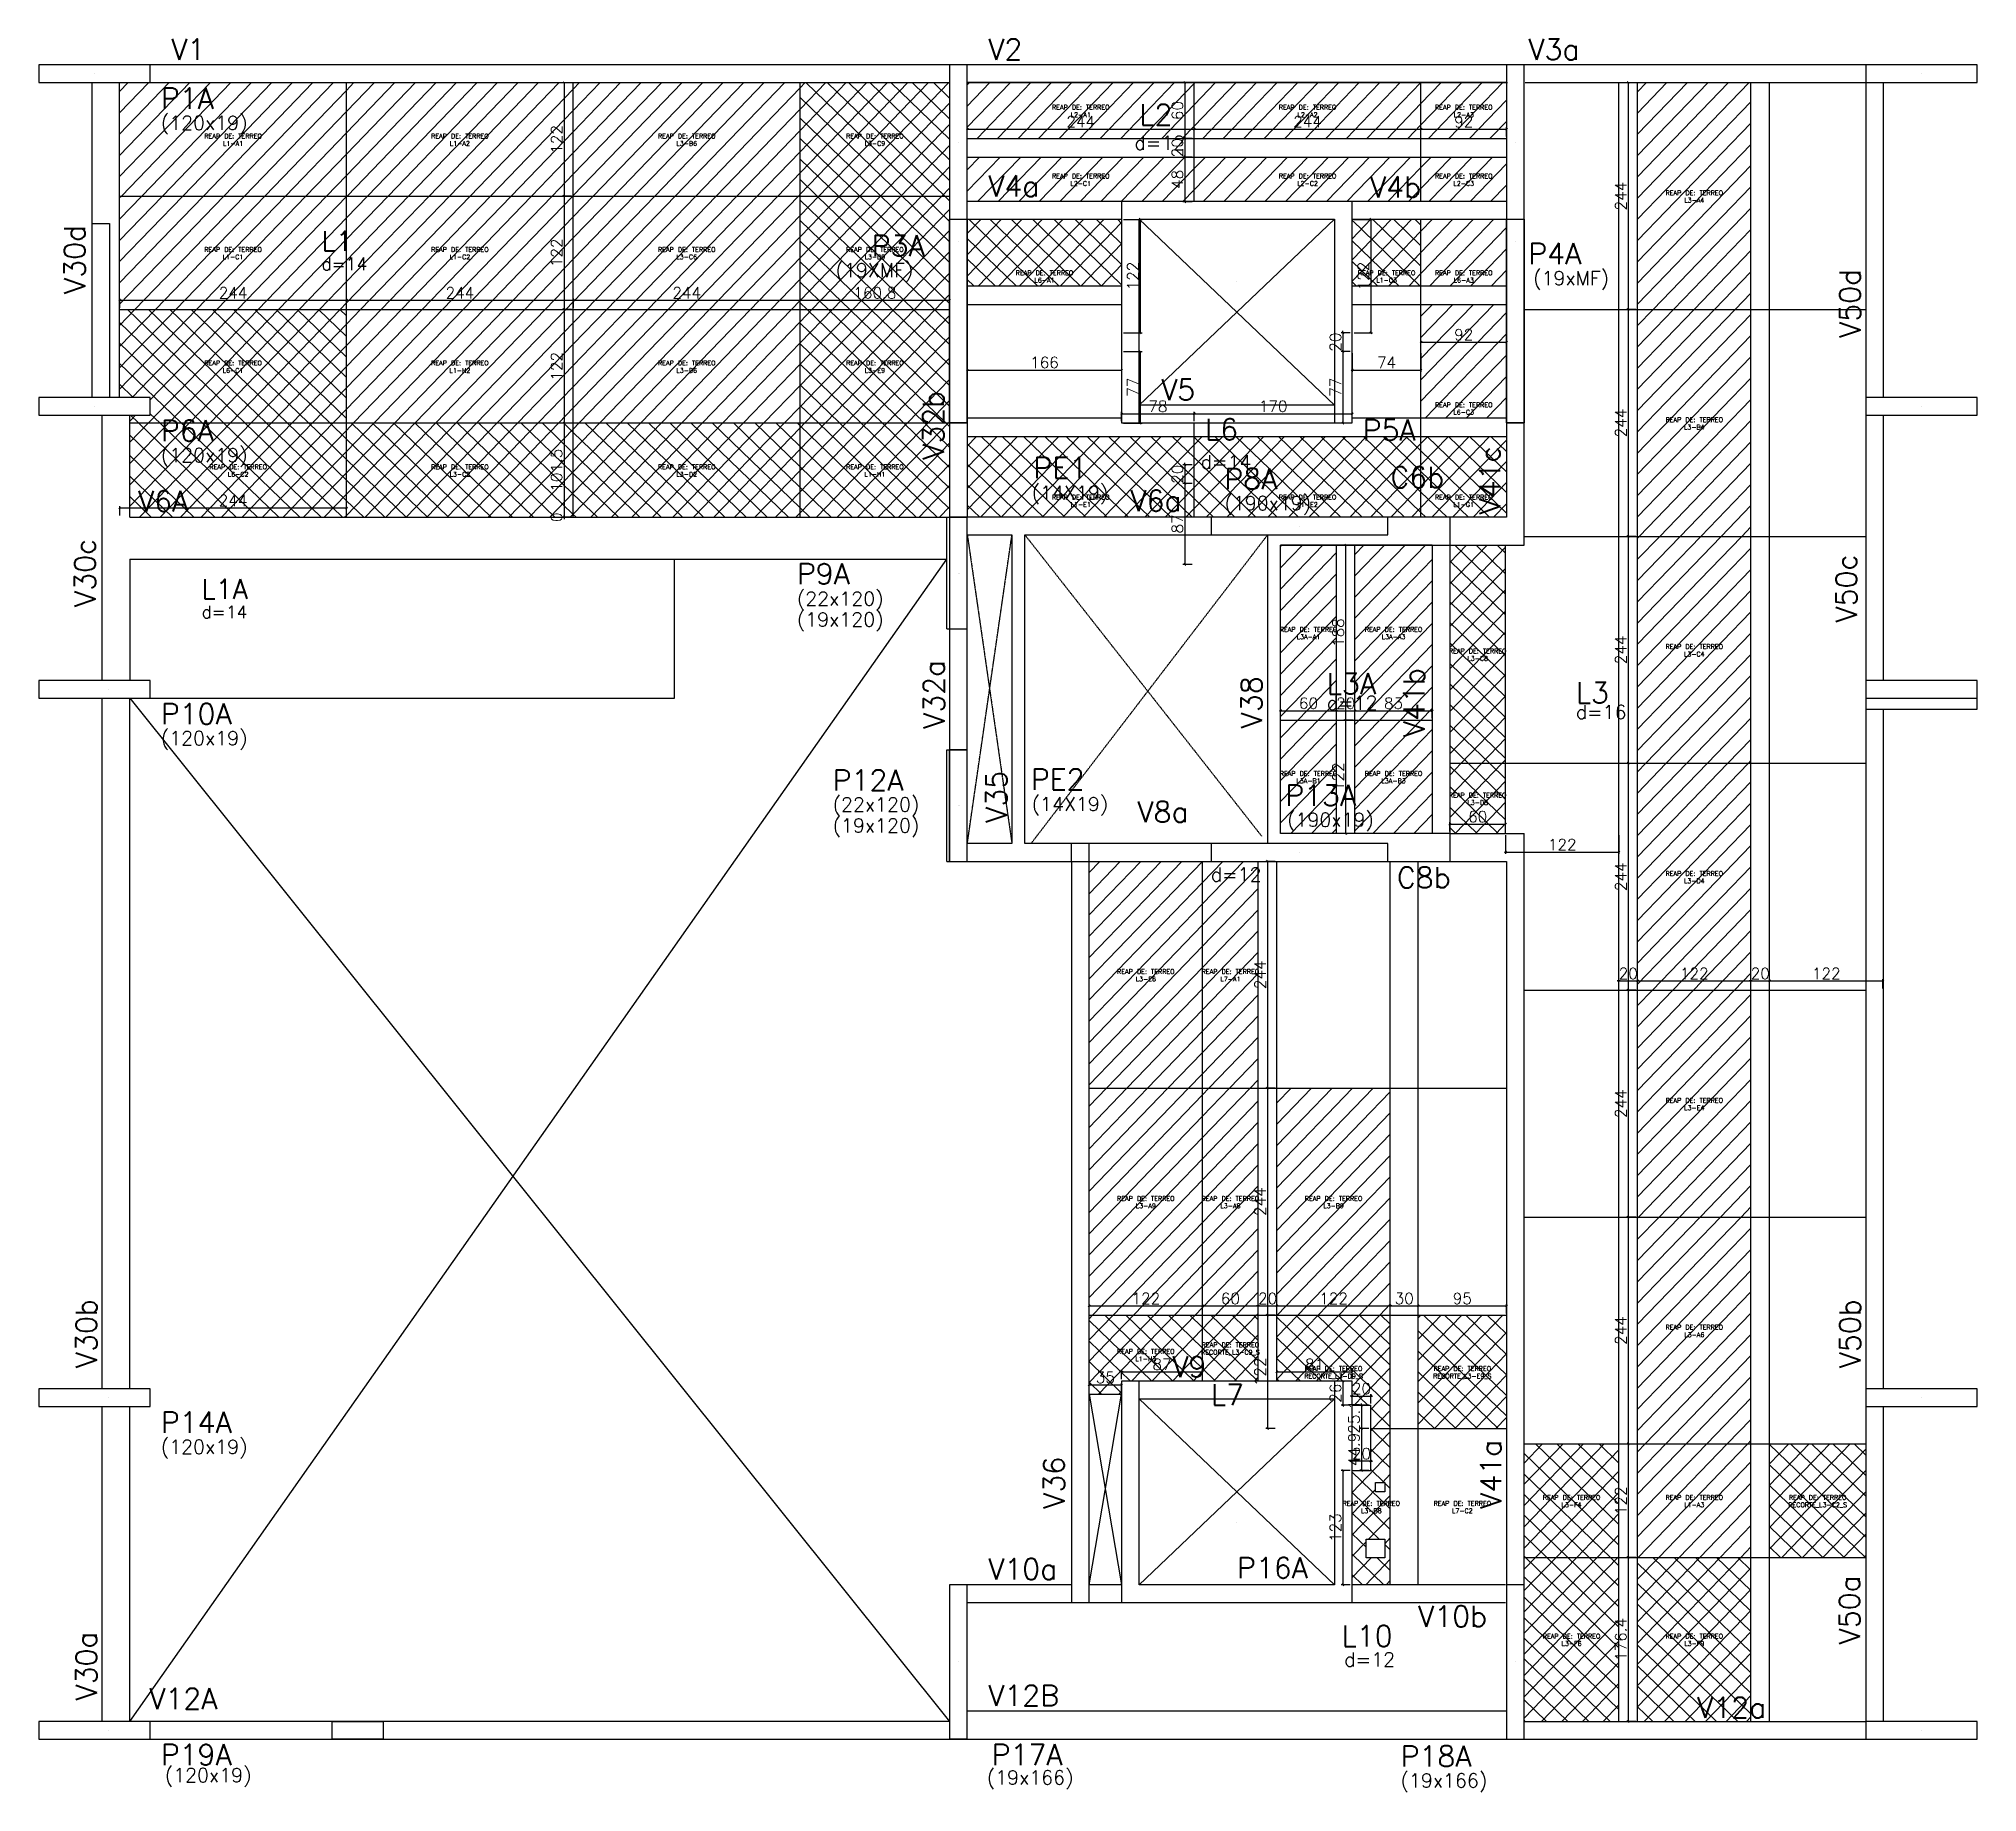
# Model space of a CAD drawing. Extents: x -40810 to 33675, y -2018 to 21213.
# Drawn here: x 27539 to 29624, y 13941 to 15826 of the extents above; entities that cross this region are included whole.
import ezdxf
from ezdxf.enums import TextEntityAlignment as Align

# ---------------------------------------------------------------- set-up
doc = ezdxf.new("R2010")
doc.units = 0
doc.linetypes.add('ESTILO_TQS_0001', pattern=[1, 0.7, -0.3])
doc.linetypes.add('TRAZO_HUECO', pattern=[0.75, 0.5, -0.25])
doc.layers.get('0').update_dxf_attribs({"color": 1, "lineweight": 9})
for name, color, linetype in [('1', 5, 'Continuous'), ('10', 7, 'Continuous'), ('12', 3, 'Continuous'), ('13', 7, 'Continuous'), ('18', 9, 'Continuous'), ('19', 5, 'Continuous'), ('201', 7, 'ESTILO_TQS_0001'), ('241', 7, 'TRAZO_HUECO'), ('242', 3, 'Continuous'), ('3', 2, 'Continuous'), ('30', 15, 'Continuous'), ('4', 2, 'Continuous'), ('42', 7, 'Continuous'), ('8', 5, 'Continuous'), ('9', 3, 'Continuous'), ('NOMENCLATURA', 7, 'Continuous'), ('P-NOTAS', 7, 'Continuous'), ('Painéis', 255, 'Continuous')]:
    doc.layers.add(name, color=color, linetype=linetype)
doc.layers.add('REAPROVEITAMENTO', color=251, linetype='Continuous', lineweight=9)
doc.styles.add('Romans', font='romans.shx', dxfattribs={"height": 12})
doc.styles.get("Standard").update_dxf_attribs({"font": 'romans.shx', "width": 0.8})
doc.styles.add('standart', font='txt.shx')
doc.dimstyles.new('cotas', dxfattribs={"dimtxt": 9, "dimasz": 2, "dimexe": 2, "dimexo": 2, "dimgap": 2, "dimtad": 1, "dimdec": 1, "dimzin": 12, "dimdsep": 46, "dimtxsty": 'Romans', "dimblk": 'OBLIQUE', "dimcen": 9, "dimclrd": 4, "dimclre": 4, "dimclrt": 240, "dimaunit": 1, "dimadec": 8, "dimazin": 3, "dimtfac": 1, "dimtdec": 1, "dimtix": 1, "dimtmove": 0, "dimatfit": 2, "dimldrblk": 'OBLIQUE', "dimfxl": 1, "dimtolj": 1, "dimtzin": 0, "dimlwd": -1, "dimlwe": -1, "dimarcsym": 0})
pattern_1 = [(46, (-222.171, -201.545), (-11.419519, 11.027702), [])]
pattern_2 = [(46, (-222.171, -201.545), (-11.419519, 11.027702), []), (136, (-222.171, -201.545), (-11.027702, -11.419519), [])]

msp = doc.modelspace()

# ---------------------------------------------------------------- texts
at = {"layer": '10'}
for s, height, p in [('L2', 22.5, (28722.421, 15733.326)), ('L1', 21, (27842.76, 15598.306)), ('L6', 22.5, (28793.073, 15395.094)), ('L1A', 21, (27713.785, 15224.039)), ('L3A', 22.5, (28924.114, 15121.652)), ('L3', 22.5, (29192.066, 15111.796)), ('L7', 22.5, (28799.373, 14356.873)), ('L10', 22.5, (28940.097, 14097.488))]:
    msp.add_text(s, height=height, dxfattribs=at).set_placement(p)
at = {"layer": '12'}
for s, p in [('(120x19)', (27669.905, 15728.553)), ('(19XMF)', (28395.692, 15570.067)), ('(19xMF)', (29146.121, 15561.488)), ('(120x19)', (27669.905, 15371.053)), ('(190x19)', (28814.058, 15319.305)), ('(22x120)', (28354.165, 15216.682)), ('(19x120)', (28354.165, 15194.182)), ('(120x19)', (27669.905, 15066.589)), ('(22x120)', (28392.637, 14995.214)), ('(190x19)', (28881.458, 14978.997)), ('(19x120)', (28392.637, 14972.714)), ('(120x19)', (27669.905, 14304.656)), ('(120x19)', (27674.167, 13951.44)), ('(19x166)', (28558.419, 13948.914)), ('(19x166)', (29003.609, 13945.623))]:
    msp.add_text(s, height=15, dxfattribs=at).set_placement(p)
at = {"layer": '13'}
for s, height, p in [('d=12', 15, (28717.153, 15706.961)), ('d=14', 13.5, (27842.76, 15577.411)), ('d=14', 15, (28788.423, 15363.669)), ('d=14', 13.5, (27713.785, 15203.145)), ('d=12', 15, (28924.114, 15104.652)), ('d=16', 15, (29192.066, 15094.796)), ('d=12', 15, (28799.373, 14920.072)), ('d=12', 15, (28942.934, 14075.771))]:
    msp.add_text(s, height=height, dxfattribs=at).set_placement(p)
at = {"layer": '8'}
for s, p in [('V1', (27681.155, 15803.803)), ('V2', (28560, 15803.803)), ('V3a', (29141, 15803.803)), ('V4a', (28560, 15656.803)), ('V4b', (28970.643, 15655.645)), ('V5', (28746, 15437.803)), ('C6b', (28992.692, 15343.46)), ('V6A', (27645.348, 15317.817)), ('V6a', (28712.888, 15318.449)), ('V8a', (28720.5, 14983.687)), ('C8b', (28999.63, 14913.065)), ('V9', (28757.901, 14387.048)), ('V10a', (28560, 14169.406)), ('V10b', (29022.382, 14118.594)), ('V12B', (28560, 14033.406)), ('V12A', (27657.498, 14030.083)), ('V12a', (29322.472, 14020.487))]:
    msp.add_text(s, height=22.5, dxfattribs=at).set_placement(p)
for s, p in [('V30d', (27588.472, 15551.938)), ('V50d', (29498.267, 15504.711)), ('V32b', (28512.229, 15373.613)), ('V41c', (29110.869, 15314.844)), ('V30c', (27599.614, 15215.339)), ('V50c', (29494.407, 15198.605)), ('V32a', (28512.875, 15084.214)), ('V41b', (29029.233, 15075.444)), ('V38', (28854.447, 15084.822)), ('V35', (28579.874, 14983.214)), ('V30b', (27601.03, 14396.781)), ('V50b', (29498.267, 14396.594)), ('V41a', (29111.875, 14245.481)), ('V36', (28641.875, 14245.481)), ('V50a', (29497.729, 14099.64)), ('V30a', (27601.03, 14039.281))]:
    msp.add_text(s, height=22.5, rotation=90, dxfattribs=at).set_placement(p)
at = {"layer": '9'}
for s, height, p in [('P1A', 22.5, (27669.905, 15751.053)), ('P3A', 22.5, (28434.656, 15592.631)), ('P4A', 22.5, (29141.015, 15583.988)), ('P6A', 22.5, (27669.905, 15393.553)), ('P5A', 22.5, (28962.75, 15394.267)), ('PE1', 22.5, (28608.581, 15353.877)), ('(14X19)', 15, (28606.745, 15330.703)), ('P8A', 22.5, (28814.058, 15341.805)), ('P9A', 22.5, (28354.165, 15239.682)), ('P10A', 22.5, (27669.905, 15089.089)), ('P12A', 22.5, (28392.637, 15017.714)), ('PE2', 22.5, (28605.765, 15018.659)), ('P13A', 22.5, (28879.575, 15001.335)), ('(14X19)', 15, (28606.695, 14995.853)), ('P14A', 22.5, (27669.905, 14327.156)), ('P16A', 22.5, (28827.621, 14170.708)), ('P19A', 22.5, (27669.905, 13969.656)), ('P17A', 22.5, (28563.693, 13969.656)), ('P18A', 22.5, (29003.609, 13968.123))]:
    msp.add_text(s, height=height, dxfattribs=at).set_placement(p)
at = {"layer": 'NOMENCLATURA', "ltscale": 30, "style": 'standart'}
for s, p in [('REAP DE: TERREO', (28659.529, 15752.632)), ('L2-A1', (28659.529, 15744.632)), ('REAP DE: TERREO', (28903.529, 15752.632)), ('L2-A2', (28903.529, 15744.632)), ('REAP DE: TERREO', (29071.529, 15752.632)), ('L2-A3', (29071.529, 15744.632)), ('REAP DE: TERREO', (27747.684, 15721.632)), ('REAP DE: TERREO', (27991.684, 15721.632)), ('REAP DE: TERREO', (28235.684, 15721.632)), ('REAP DE: TERREO', (28438.106, 15721.632)), ('L1-A1', (27747.684, 15713.632)), ('L1-A2', (27991.684, 15713.632)), ('L3-B6', (28235.684, 15713.632)), ('L3-C9', (28438.106, 15713.632)), ('REAP DE: TERREO', (28659.529, 15678.632)), ('REAP DE: TERREO', (28903.529, 15678.632)), ('REAP DE: TERREO', (29071.529, 15678.632)), ('L2-C1', (28659.529, 15670.632)), ('L2-C2', (28903.529, 15670.632)), ('L2-C3', (29071.529, 15670.632)), ('REAP DE: TERREO', (29319.529, 15660.632)), ('L3-A4', (29319.529, 15652.632)), ('REAP DE: TERREO', (27747.684, 15599.632)), ('REAP DE: TERREO', (27991.684, 15599.632)), ('REAP DE: TERREO', (28235.684, 15599.632)), ('REAP DE: TERREO', (28438.106, 15599.632)), ('L1-C1', (27747.684, 15591.632)), ('L1-C2', (27991.684, 15591.632)), ('L3-C6', (28235.684, 15591.632)), ('L3-D9', (28438.106, 15591.632)), ('REAP DE: TERREO', (28620.529, 15574.632)), ('REAP DE: TERREO', (28988.529, 15574.632)), ('REAP DE: TERREO', (29071.529, 15574.632)), ('L6-A1', (28620.529, 15566.632)), ('L1-C3', (28988.529, 15566.632)), ('L6-A3', (29071.529, 15566.632)), ('REAP DE: TERREO', (27747.684, 15477.632)), ('REAP DE: TERREO', (27991.684, 15477.632)), ('REAP DE: TERREO', (28235.684, 15477.632)), ('REAP DE: TERREO', (28438.106, 15477.632)), ('L6-C1', (27747.684, 15469.632)), ('L1-H2', (27991.684, 15469.632)), ('L3-D6', (28235.684, 15469.632)), ('L3-E9', (28438.106, 15469.632)), ('REAP DE: TERREO', (29071.529, 15432.632)), ('L6-C3', (29071.529, 15424.632)), ('REAP DE: TERREO', (29319.529, 15416.632)), ('L3-B4', (29319.529, 15408.632)), ('REAP DE: TERREO', (27753.184, 15365.9)), ('REAP DE: TERREO', (27991.684, 15365.9)), ('REAP DE: TERREO', (28235.684, 15365.9)), ('REAP DE: TERREO', (28438.106, 15365.9)), ('L6-C2', (27753.184, 15357.9)), ('L3-C2', (27991.684, 15357.9)), ('L3-D2', (28235.684, 15357.9)), ('L1-H1', (28438.106, 15357.9)), ('REAP DE: TERREO', (28659.529, 15333.4)), ('L1-E1', (28659.529, 15325.4)), ('REAP DE: TERREO', (28903.529, 15333.4)), ('L1-E2', (28903.529, 15325.4)), ('REAP DE: TERREO', (29071.529, 15333.4)), ('L1-G1', (29071.529, 15325.4)), ('REAP DE: TERREO', (28904.528, 15191.168)), ('L3A-A1', (28904.528, 15183.168)), ('REAP DE: TERREO', (28996.029, 15191.168)), ('L3A-A3', (28996.029, 15183.168)), ('REAP DE: TERREO', (29086.529, 15167.9)), ('L3-C8', (29086.529, 15159.9)), ('REAP DE: TERREO', (29319.529, 15172.632)), ('L3-C4', (29319.529, 15164.632)), ('REAP DE: TERREO', (28904.528, 15036.168)), ('REAP DE: TERREO', (28996.029, 15036.168)), ('L3A-B1', (28904.528, 15028.168)), ('L3A-B3', (28996.029, 15028.168)), ('REAP DE: TERREO', (29086.529, 15012.9)), ('L3-D8', (29086.529, 15004.9)), ('REAP DE: TERREO', (29319.529, 14928.632)), ('L3-D4', (29319.529, 14920.632)), ('REAP DE: TERREO', (28729.529, 14823.168)), ('L3-E6', (28729.529, 14815.168)), ('REAP DE: TERREO', (28820.529, 14823.168)), ('L7-A1', (28820.529, 14815.168)), ('REAP DE: TERREO', (29319.529, 14684.632)), ('L3-E4', (29319.529, 14676.632)), ('REAP DE: TERREO', (28729.529, 14579.168)), ('REAP DE: TERREO', (28820.529, 14579.168)), ('REAP DE: TERREO', (28931.529, 14579.168)), ('L3-A9', (28729.529, 14571.168)), ('L3-A8', (28820.529, 14571.168)), ('L3-B9', (28931.529, 14571.168)), ('REAP DE: TERREO', (29319.529, 14440.632)), ('L3-A6', (29319.529, 14432.632)), ('REAP DE: TERREO', (28729.529, 14414.702)), ('L1-H3', (28729.529, 14406.702)), ('RECORTE_L3-C9_S', (28820.529, 14413.702)), ('REAP DE: TERREO', (28820.529, 14421.702)), ('RECORTE_L3-D9_S', (28931.529, 14388.168)), ('REAP DE: TERREO', (28931.529, 14396.168)), ('RECORTE_L3-E9_S', (29070.029, 14388.168)), ('REAP DE: TERREO', (29070.029, 14396.168)), ('REAP DE: TERREO', (28972.029, 14251.202)), ('L3-B8', (28972.029, 14243.202)), ('REAP DE: TERREO', (29070.029, 14251.202)), ('L7-C2', (29070.029, 14243.202)), ('REAP DE: TERREO', (29187.529, 14257.632)), ('L3-F4', (29187.529, 14249.632)), ('REAP DE: TERREO', (29319.529, 14257.632)), ('L1-A3', (29319.529, 14249.632)), ('RECORTE_L3-C2_S', (29452.225, 14249.632)), ('REAP DE: TERREO', (29452.225, 14257.632)), ('REAP DE: TERREO', (29187.529, 14108.434)), ('L3-F6', (29187.529, 14100.434)), ('REAP DE: TERREO', (29319.529, 14108.434)), ('L3-F9', (29319.529, 14100.434))]:
    msp.add_text(s, height=5, dxfattribs=at).set_placement(p, align=Align.MIDDLE_CENTER)

# ---------------------------------------------------------------- blocks, each defined once
blk = doc.blocks.new('_Oblique')
at = {"color": 0, "linetype": 'ByBlock', "lineweight": -2}
blk.add_line((-0.5, -0.5), (0.5, 0.5), dxfattribs=at)
blk = doc.blocks.new('*D6667')
at = {"layer": 'Defpoints', "color": 0, "ltscale": 30, "transparency": 16777216}
for p in [(27625.7, 15535.1), (27869.7, 15545.1), (27869.7, 15535.1)]:
    blk.add_point(p, dxfattribs=at)
at = {"layer": 'P-NOTAS', "color": 4, "ltscale": 30, "transparency": 16777216}
for p, q in [((27625.7, 15537.1), (27625.7, 15547.1)), ((27625.7, 15545.1), (27869.7, 15545.1)), ((27869.7, 15537.1), (27869.7, 15547.1))]:
    blk.add_line(p, q, dxfattribs=at)
at = {"layer": 'P-NOTAS', "color": 4, "ltscale": 30, "transparency": 16777216, "xscale": 2, "yscale": 2, "zscale": 2, "rotation": 180}
blk.add_blockref('_Oblique', (27625.7, 15545.1), dxfattribs=at)
at = {"layer": 'P-NOTAS', "color": 4, "ltscale": 30, "transparency": 16777216, "xscale": 2, "yscale": 2, "zscale": 2}
blk.add_blockref('_Oblique', (27869.7, 15545.1), dxfattribs=at)
at = {"layer": 'P-NOTAS', "color": 240, "ltscale": 30, "transparency": 16777216, "insert": (27747.7, 15553.1), "char_height": 12, "attachment_point": 5, "style": 'Romans'}
blk.add_mtext('\\A1;244', dxfattribs=at)
blk = doc.blocks.new('*D6668')
at = {"layer": 'Defpoints', "color": 0, "ltscale": 30, "transparency": 16777216}
for p in [(27869.7, 15535.1), (28113.7, 15545.1), (28113.7, 15535.1)]:
    blk.add_point(p, dxfattribs=at)
at = {"layer": 'P-NOTAS', "color": 4, "ltscale": 30, "transparency": 16777216}
for p, q in [((27869.7, 15537.1), (27869.7, 15547.1)), ((27869.7, 15545.1), (28113.7, 15545.1)), ((28113.7, 15537.1), (28113.7, 15547.1))]:
    blk.add_line(p, q, dxfattribs=at)
at = {"layer": 'P-NOTAS', "color": 4, "ltscale": 30, "transparency": 16777216, "xscale": 2, "yscale": 2, "zscale": 2, "rotation": 180}
blk.add_blockref('_Oblique', (27869.7, 15545.1), dxfattribs=at)
at = {"layer": 'P-NOTAS', "color": 4, "ltscale": 30, "transparency": 16777216, "xscale": 2, "yscale": 2, "zscale": 2}
blk.add_blockref('_Oblique', (28113.7, 15545.1), dxfattribs=at)
at = {"layer": 'P-NOTAS', "color": 240, "ltscale": 30, "transparency": 16777216, "insert": (27991.7, 15553.1), "char_height": 12, "attachment_point": 5, "style": 'Romans'}
blk.add_mtext('\\A1;244', dxfattribs=at)
blk = doc.blocks.new('*D6669')
at = {"layer": 'Defpoints', "color": 0, "ltscale": 30, "transparency": 16777216}
for p in [(28113.7, 15535.1), (28357.7, 15545.1), (28357.7, 15535.1)]:
    blk.add_point(p, dxfattribs=at)
at = {"layer": 'P-NOTAS', "color": 4, "ltscale": 30, "transparency": 16777216}
for p, q in [((28113.7, 15537.1), (28113.7, 15547.1)), ((28113.7, 15545.1), (28357.7, 15545.1)), ((28357.7, 15537.1), (28357.7, 15547.1))]:
    blk.add_line(p, q, dxfattribs=at)
at = {"layer": 'P-NOTAS', "color": 4, "ltscale": 30, "transparency": 16777216, "xscale": 2, "yscale": 2, "zscale": 2, "rotation": 180}
blk.add_blockref('_Oblique', (28113.7, 15545.1), dxfattribs=at)
at = {"layer": 'P-NOTAS', "color": 4, "ltscale": 30, "transparency": 16777216, "xscale": 2, "yscale": 2, "zscale": 2}
blk.add_blockref('_Oblique', (28357.7, 15545.1), dxfattribs=at)
at = {"layer": 'P-NOTAS', "color": 240, "ltscale": 30, "transparency": 16777216, "insert": (28235.7, 15553.1), "char_height": 12, "attachment_point": 5, "style": 'Romans'}
blk.add_mtext('\\A1;244', dxfattribs=at)
blk = doc.blocks.new('*D6670')
at = {"layer": 'Defpoints', "color": 0, "ltscale": 30, "transparency": 16777216}
for p in [(28357.7, 15535.1), (28518.5, 15545.1), (28518.5, 15535.1)]:
    blk.add_point(p, dxfattribs=at)
at = {"layer": 'P-NOTAS', "color": 4, "ltscale": 30, "transparency": 16777216}
for p, q in [((28357.7, 15537.1), (28357.7, 15547.1)), ((28357.7, 15545.1), (28518.5, 15545.1)), ((28518.5, 15537.1), (28518.5, 15547.1))]:
    blk.add_line(p, q, dxfattribs=at)
at = {"layer": 'P-NOTAS', "color": 4, "ltscale": 30, "transparency": 16777216, "xscale": 2, "yscale": 2, "zscale": 2, "rotation": 180}
blk.add_blockref('_Oblique', (28357.7, 15545.1), dxfattribs=at)
at = {"layer": 'P-NOTAS', "color": 4, "ltscale": 30, "transparency": 16777216, "xscale": 2, "yscale": 2, "zscale": 2}
blk.add_blockref('_Oblique', (28518.5, 15545.1), dxfattribs=at)
at = {"layer": 'P-NOTAS', "color": 240, "ltscale": 30, "transparency": 16777216, "insert": (28438.1, 15553.1), "char_height": 12, "attachment_point": 5, "style": 'Romans'}
blk.add_mtext('\\A1;160.8', dxfattribs=at)
blk = doc.blocks.new('*D6671')
at = {"layer": 'Defpoints', "color": 0, "ltscale": 30, "transparency": 16777216}
for p in [(28113.7, 15779.1), (28103.7, 15657.1), (28113.7, 15657.1)]:
    blk.add_point(p, dxfattribs=at)
at = {"layer": 'P-NOTAS', "color": 4, "ltscale": 30, "transparency": 16777216}
for p, q in [((28111.7, 15779.1), (28101.7, 15779.1)), ((28103.7, 15779.1), (28103.7, 15657.1)), ((28111.7, 15657.1), (28101.7, 15657.1))]:
    blk.add_line(p, q, dxfattribs=at)
at = {"layer": 'P-NOTAS', "color": 4, "ltscale": 30, "transparency": 16777216, "xscale": 2, "yscale": 2, "zscale": 2}
for p, rotation in [((28103.7, 15779.1), 90), ((28103.7, 15657.1), 270)]:
    blk.add_blockref('_Oblique', p, dxfattribs=dict(at, rotation=rotation))
at = {"layer": 'P-NOTAS', "color": 240, "ltscale": 30, "transparency": 16777216, "insert": (28095.7, 15718.1), "char_height": 12, "attachment_point": 5, "rotation": 90, "style": 'Romans'}
blk.add_mtext('\\A1;122', dxfattribs=at)
blk = doc.blocks.new('*D6672')
at = {"layer": 'Defpoints', "color": 0, "ltscale": 30, "transparency": 16777216}
for p in [(28113.7, 15657.1), (28103.7, 15535.1), (28113.7, 15535.1)]:
    blk.add_point(p, dxfattribs=at)
at = {"layer": 'P-NOTAS', "color": 4, "ltscale": 30, "transparency": 16777216}
for p, q in [((28111.7, 15657.1), (28101.7, 15657.1)), ((28103.7, 15657.1), (28103.7, 15535.1)), ((28111.7, 15535.1), (28101.7, 15535.1))]:
    blk.add_line(p, q, dxfattribs=at)
at = {"layer": 'P-NOTAS', "color": 4, "ltscale": 30, "transparency": 16777216, "xscale": 2, "yscale": 2, "zscale": 2}
for p, rotation in [((28103.7, 15657.1), 90), ((28103.7, 15535.1), 270)]:
    blk.add_blockref('_Oblique', p, dxfattribs=dict(at, rotation=rotation))
at = {"layer": 'P-NOTAS', "color": 240, "ltscale": 30, "transparency": 16777216, "insert": (28095.7, 15596.1), "char_height": 12, "attachment_point": 5, "rotation": 90, "style": 'Romans'}
blk.add_mtext('\\A1;122', dxfattribs=at)
blk = doc.blocks.new('*D6673')
at = {"layer": 'Defpoints', "color": 0, "ltscale": 30, "transparency": 16777216}
for p in [(28113.7, 15535.1), (28103.7, 15413.1), (28113.7, 15413.1)]:
    blk.add_point(p, dxfattribs=at)
at = {"layer": 'P-NOTAS', "color": 4, "ltscale": 30, "transparency": 16777216}
for p, q in [((28111.7, 15535.1), (28101.7, 15535.1)), ((28103.7, 15535.1), (28103.7, 15413.1)), ((28111.7, 15413.1), (28101.7, 15413.1))]:
    blk.add_line(p, q, dxfattribs=at)
at = {"layer": 'P-NOTAS', "color": 4, "ltscale": 30, "transparency": 16777216, "xscale": 2, "yscale": 2, "zscale": 2}
for p, rotation in [((28103.7, 15535.1), 90), ((28103.7, 15413.1), 270)]:
    blk.add_blockref('_Oblique', p, dxfattribs=dict(at, rotation=rotation))
at = {"layer": 'P-NOTAS', "color": 240, "ltscale": 30, "transparency": 16777216, "insert": (28095.7, 15474.1), "char_height": 12, "attachment_point": 5, "rotation": 90, "style": 'Romans'}
blk.add_mtext('\\A1;122', dxfattribs=at)
blk = doc.blocks.new('*D6674')
at = {"layer": 'Defpoints', "color": 0, "ltscale": 30, "transparency": 16777216}
for p in [(28113.7, 15413.1), (28103.7, 15311.7), (28113.7, 15311.7)]:
    blk.add_point(p, dxfattribs=at)
at = {"layer": 'P-NOTAS', "color": 4, "ltscale": 30, "transparency": 16777216}
for p, q in [((28111.7, 15413.1), (28101.7, 15413.1)), ((28103.7, 15413.1), (28103.7, 15311.7)), ((28111.7, 15311.7), (28101.7, 15311.7))]:
    blk.add_line(p, q, dxfattribs=at)
at = {"layer": 'P-NOTAS', "color": 4, "ltscale": 30, "transparency": 16777216, "xscale": 2, "yscale": 2, "zscale": 2}
for p, rotation in [((28103.7, 15413.1), 90), ((28103.7, 15311.7), 270)]:
    blk.add_blockref('_Oblique', p, dxfattribs=dict(at, rotation=rotation))
at = {"layer": 'P-NOTAS', "color": 240, "ltscale": 30, "transparency": 16777216, "insert": (28095.7, 15362.4), "char_height": 12, "attachment_point": 5, "rotation": 90, "style": 'Romans'}
blk.add_mtext('\\A1;101.5', dxfattribs=at)
blk = doc.blocks.new('*D6675')
at = {"layer": 'Defpoints', "color": 0, "ltscale": 30, "transparency": 16777216}
for p in [(28103.7, 15311.7), (28113.7, 15311.7), (28113.7, 15311.7)]:
    blk.add_point(p, dxfattribs=at)
at = {"layer": 'P-NOTAS', "color": 4, "ltscale": 30, "transparency": 16777216}
for p, q in [((28111.7, 15311.7), (28101.7, 15311.7)), ((28111.7, 15311.7), (28101.7, 15311.7)), ((28103.7, 15311.7), (28103.7, 15313.7)), ((28103.7, 15311.7), (28103.7, 15309.7)), ((28103.7, 15311.7), (28103.7, 15311.7))]:
    blk.add_line(p, q, dxfattribs=at)
at = {"layer": 'P-NOTAS', "color": 4, "ltscale": 30, "transparency": 16777216, "xscale": 2, "yscale": 2, "zscale": 2}
for rotation in [270, 90]:
    blk.add_blockref('_Oblique', (28103.7, 15311.7), dxfattribs=dict(at, rotation=rotation))
at = {"layer": 'P-NOTAS', "color": 240, "ltscale": 30, "transparency": 16777216, "insert": (28095.7, 15311.7), "char_height": 12, "attachment_point": 5, "rotation": 90, "style": 'Romans'}
blk.add_mtext('\\A1;0', dxfattribs=at)
blk = doc.blocks.new('*D6676')
at = {"layer": 'Defpoints', "color": 0, "ltscale": 30, "transparency": 16777216}
for p in [(27625.7, 15311.7), (27869.7, 15321.7), (27869.7, 15311.7)]:
    blk.add_point(p, dxfattribs=at)
at = {"layer": 'P-NOTAS', "color": 4, "ltscale": 30, "transparency": 16777216}
for p, q in [((27625.7, 15313.7), (27625.7, 15323.7)), ((27625.7, 15321.7), (27869.7, 15321.7)), ((27869.7, 15313.7), (27869.7, 15323.7))]:
    blk.add_line(p, q, dxfattribs=at)
at = {"layer": 'P-NOTAS', "color": 4, "ltscale": 30, "transparency": 16777216, "xscale": 2, "yscale": 2, "zscale": 2, "rotation": 180}
blk.add_blockref('_Oblique', (27625.7, 15321.7), dxfattribs=at)
at = {"layer": 'P-NOTAS', "color": 4, "ltscale": 30, "transparency": 16777216, "xscale": 2, "yscale": 2, "zscale": 2}
blk.add_blockref('_Oblique', (27869.7, 15321.7), dxfattribs=at)
at = {"layer": 'P-NOTAS', "color": 240, "ltscale": 30, "transparency": 16777216, "insert": (27747.7, 15329.7), "char_height": 12, "attachment_point": 5, "style": 'Romans'}
blk.add_mtext('\\A1;244', dxfattribs=at)
blk = doc.blocks.new('*D6677')
at = {"layer": 'Defpoints', "color": 0, "ltscale": 30, "transparency": 16777216}
for p in [(28781.5, 15729.1), (28537.5, 15719.1), (28781.5, 15719.1)]:
    blk.add_point(p, dxfattribs=at)
at = {"layer": 'P-NOTAS', "color": 4, "ltscale": 30, "transparency": 16777216}
for p, q in [((28537.5, 15721.1), (28537.5, 15731.1)), ((28537.5, 15729.1), (28781.5, 15729.1)), ((28781.5, 15721.1), (28781.5, 15731.1))]:
    blk.add_line(p, q, dxfattribs=at)
at = {"layer": 'P-NOTAS', "color": 4, "ltscale": 30, "transparency": 16777216, "xscale": 2, "yscale": 2, "zscale": 2, "rotation": 180}
blk.add_blockref('_Oblique', (28537.5, 15729.1), dxfattribs=at)
at = {"layer": 'P-NOTAS', "color": 4, "ltscale": 30, "transparency": 16777216, "xscale": 2, "yscale": 2, "zscale": 2}
blk.add_blockref('_Oblique', (28781.5, 15729.1), dxfattribs=at)
at = {"layer": 'P-NOTAS', "color": 240, "ltscale": 30, "transparency": 16777216, "insert": (28659.5, 15737.1), "char_height": 12, "attachment_point": 5, "style": 'Romans'}
blk.add_mtext('\\A1;244', dxfattribs=at)
blk = doc.blocks.new('*D6678')
at = {"layer": 'Defpoints', "color": 0, "ltscale": 30, "transparency": 16777216}
for p in [(29025.5, 15729.1), (28781.5, 15719.1), (29025.5, 15719.1)]:
    blk.add_point(p, dxfattribs=at)
at = {"layer": 'P-NOTAS', "color": 4, "ltscale": 30, "transparency": 16777216}
for p, q in [((28781.5, 15721.1), (28781.5, 15731.1)), ((28781.5, 15729.1), (29025.5, 15729.1)), ((29025.5, 15721.1), (29025.5, 15731.1))]:
    blk.add_line(p, q, dxfattribs=at)
at = {"layer": 'P-NOTAS', "color": 4, "ltscale": 30, "transparency": 16777216, "xscale": 2, "yscale": 2, "zscale": 2, "rotation": 180}
blk.add_blockref('_Oblique', (28781.5, 15729.1), dxfattribs=at)
at = {"layer": 'P-NOTAS', "color": 4, "ltscale": 30, "transparency": 16777216, "xscale": 2, "yscale": 2, "zscale": 2}
blk.add_blockref('_Oblique', (29025.5, 15729.1), dxfattribs=at)
at = {"layer": 'P-NOTAS', "color": 240, "ltscale": 30, "transparency": 16777216, "insert": (28903.5, 15737.1), "char_height": 12, "attachment_point": 5, "style": 'Romans'}
blk.add_mtext('\\A1;244', dxfattribs=at)
blk = doc.blocks.new('*D6679')
at = {"layer": 'Defpoints', "color": 0, "ltscale": 30, "transparency": 16777216}
for p in [(29117.5, 15729.1), (29025.5, 15719.1), (29117.5, 15719.1)]:
    blk.add_point(p, dxfattribs=at)
at = {"layer": 'P-NOTAS', "color": 4, "ltscale": 30, "transparency": 16777216}
for p, q in [((29025.5, 15721.1), (29025.5, 15731.1)), ((29025.5, 15729.1), (29117.5, 15729.1)), ((29117.5, 15721.1), (29117.5, 15731.1))]:
    blk.add_line(p, q, dxfattribs=at)
at = {"layer": 'P-NOTAS', "color": 4, "ltscale": 30, "transparency": 16777216, "xscale": 2, "yscale": 2, "zscale": 2, "rotation": 180}
blk.add_blockref('_Oblique', (29025.5, 15729.1), dxfattribs=at)
at = {"layer": 'P-NOTAS', "color": 4, "ltscale": 30, "transparency": 16777216, "xscale": 2, "yscale": 2, "zscale": 2}
blk.add_blockref('_Oblique', (29117.5, 15729.1), dxfattribs=at)
at = {"layer": 'P-NOTAS', "color": 240, "ltscale": 30, "transparency": 16777216, "insert": (29071.5, 15737.1), "char_height": 12, "attachment_point": 5, "style": 'Romans'}
blk.add_mtext('\\A1;92', dxfattribs=at)
blk = doc.blocks.new('*D6680')
at = {"layer": 'Defpoints', "color": 0, "ltscale": 30, "transparency": 16777216}
for p in [(28781.5, 15779.1), (28771.5, 15719.1), (28781.5, 15719.1)]:
    blk.add_point(p, dxfattribs=at)
at = {"layer": 'P-NOTAS', "color": 4, "ltscale": 30, "transparency": 16777216}
for p, q in [((28779.5, 15779.1), (28769.5, 15779.1)), ((28771.5, 15779.1), (28771.5, 15719.1)), ((28779.5, 15719.1), (28769.5, 15719.1))]:
    blk.add_line(p, q, dxfattribs=at)
at = {"layer": 'P-NOTAS', "color": 4, "ltscale": 30, "transparency": 16777216, "xscale": 2, "yscale": 2, "zscale": 2}
for p, rotation in [((28771.5, 15779.1), 90), ((28771.5, 15719.1), 270)]:
    blk.add_blockref('_Oblique', p, dxfattribs=dict(at, rotation=rotation))
at = {"layer": 'P-NOTAS', "color": 240, "ltscale": 30, "transparency": 16777216, "insert": (28763.5, 15749.1), "char_height": 12, "attachment_point": 5, "rotation": 90, "style": 'Romans'}
blk.add_mtext('\\A1;60', dxfattribs=at)
blk = doc.blocks.new('*D6681')
at = {"layer": 'Defpoints', "color": 0, "ltscale": 30, "transparency": 16777216}
for p in [(28781.5, 15719.1), (28771.5, 15699.1), (28781.5, 15699.1)]:
    blk.add_point(p, dxfattribs=at)
at = {"layer": 'P-NOTAS', "color": 4, "ltscale": 30, "transparency": 16777216}
for p, q in [((28779.5, 15719.1), (28769.5, 15719.1)), ((28771.5, 15719.1), (28771.5, 15721.1)), ((28771.5, 15719.1), (28771.5, 15699.1)), ((28779.5, 15699.1), (28769.5, 15699.1)), ((28771.5, 15699.1), (28771.5, 15697.1))]:
    blk.add_line(p, q, dxfattribs=at)
at = {"layer": 'P-NOTAS', "color": 4, "ltscale": 30, "transparency": 16777216, "xscale": 2, "yscale": 2, "zscale": 2}
for p, rotation in [((28771.5, 15719.1), 270), ((28771.5, 15699.1), 90)]:
    blk.add_blockref('_Oblique', p, dxfattribs=dict(at, rotation=rotation))
at = {"layer": 'P-NOTAS', "color": 240, "ltscale": 30, "transparency": 16777216, "insert": (28763.5, 15709.1), "char_height": 12, "attachment_point": 5, "rotation": 90, "style": 'Romans'}
blk.add_mtext('\\A1;20', dxfattribs=at)
blk = doc.blocks.new('*D6682')
at = {"layer": 'Defpoints', "color": 0, "ltscale": 30, "transparency": 16777216}
for p in [(28781.5, 15699.1), (28771.5, 15651.1), (28781.5, 15651.1)]:
    blk.add_point(p, dxfattribs=at)
at = {"layer": 'P-NOTAS', "color": 4, "ltscale": 30, "transparency": 16777216}
for p, q in [((28779.5, 15699.1), (28769.5, 15699.1)), ((28771.5, 15699.1), (28771.5, 15651.1)), ((28779.5, 15651.1), (28769.5, 15651.1))]:
    blk.add_line(p, q, dxfattribs=at)
at = {"layer": 'P-NOTAS', "color": 4, "ltscale": 30, "transparency": 16777216, "xscale": 2, "yscale": 2, "zscale": 2}
for p, rotation in [((28771.5, 15699.1), 90), ((28771.5, 15651.1), 270)]:
    blk.add_blockref('_Oblique', p, dxfattribs=dict(at, rotation=rotation))
at = {"layer": 'P-NOTAS', "color": 240, "ltscale": 30, "transparency": 16777216, "insert": (28763.5, 15675.1), "char_height": 12, "attachment_point": 5, "rotation": 90, "style": 'Romans'}
blk.add_mtext('\\A1;48', dxfattribs=at)
blk = doc.blocks.new('*D6683')
at = {"layer": 'Defpoints', "color": 0, "ltscale": 30, "transparency": 16777216}
for p in [(28537.5, 15490.1), (28703.5, 15490.1), (28703.5, 15470.1)]:
    blk.add_point(p, dxfattribs=at)
at = {"layer": 'P-NOTAS', "color": 4, "ltscale": 30, "transparency": 16777216}
for p, q in [((28537.5, 15488.1), (28537.5, 15468.1)), ((28703.5, 15488.1), (28703.5, 15468.1)), ((28537.5, 15470.1), (28703.5, 15470.1))]:
    blk.add_line(p, q, dxfattribs=at)
at = {"layer": 'P-NOTAS', "color": 4, "ltscale": 30, "transparency": 16777216, "xscale": 2, "yscale": 2, "zscale": 2, "rotation": 180}
blk.add_blockref('_Oblique', (28537.5, 15470.1), dxfattribs=at)
at = {"layer": 'P-NOTAS', "color": 4, "ltscale": 30, "transparency": 16777216, "xscale": 2, "yscale": 2, "zscale": 2}
blk.add_blockref('_Oblique', (28703.5, 15470.1), dxfattribs=at)
at = {"layer": 'P-NOTAS', "color": 240, "ltscale": 30, "transparency": 16777216, "insert": (28620.5, 15478.1), "char_height": 12, "attachment_point": 5, "style": 'Romans'}
blk.add_mtext('\\A1;166', dxfattribs=at)
blk = doc.blocks.new('*D6684')
at = {"layer": 'Defpoints', "color": 0, "ltscale": 30, "transparency": 16777216}
for p in [(28951.5, 15490.1), (29025.5, 15490.1), (29025.5, 15470.1)]:
    blk.add_point(p, dxfattribs=at)
at = {"layer": 'P-NOTAS', "color": 4, "ltscale": 30, "transparency": 16777216}
for p, q in [((28951.5, 15488.1), (28951.5, 15468.1)), ((29025.5, 15488.1), (29025.5, 15468.1)), ((28951.5, 15470.1), (29025.5, 15470.1))]:
    blk.add_line(p, q, dxfattribs=at)
at = {"layer": 'P-NOTAS', "color": 4, "ltscale": 30, "transparency": 16777216, "xscale": 2, "yscale": 2, "zscale": 2, "rotation": 180}
blk.add_blockref('_Oblique', (28951.5, 15470.1), dxfattribs=at)
at = {"layer": 'P-NOTAS', "color": 4, "ltscale": 30, "transparency": 16777216, "xscale": 2, "yscale": 2, "zscale": 2}
blk.add_blockref('_Oblique', (29025.5, 15470.1), dxfattribs=at)
at = {"layer": 'P-NOTAS', "color": 240, "ltscale": 30, "transparency": 16777216, "insert": (28988.5, 15478.1), "char_height": 12, "attachment_point": 5, "style": 'Romans'}
blk.add_mtext('\\A1;74', dxfattribs=at)
blk = doc.blocks.new('*D6685')
at = {"layer": 'Defpoints', "color": 0, "ltscale": 30, "transparency": 16777216}
for p in [(28951.5, 15490.1), (28941.5, 15413.1), (28951.5, 15413.1)]:
    blk.add_point(p, dxfattribs=at)
at = {"layer": 'P-NOTAS', "color": 4, "ltscale": 30, "transparency": 16777216}
for p, q in [((28949.5, 15490.1), (28939.5, 15490.1)), ((28941.5, 15490.1), (28941.5, 15413.1)), ((28949.5, 15413.1), (28939.5, 15413.1))]:
    blk.add_line(p, q, dxfattribs=at)
at = {"layer": 'P-NOTAS', "color": 4, "ltscale": 30, "transparency": 16777216, "xscale": 2, "yscale": 2, "zscale": 2}
for p, rotation in [((28941.5, 15490.1), 90), ((28941.5, 15413.1), 270)]:
    blk.add_blockref('_Oblique', p, dxfattribs=dict(at, rotation=rotation))
at = {"layer": 'P-NOTAS', "color": 240, "ltscale": 30, "transparency": 16777216, "insert": (28933.5, 15451.6), "char_height": 12, "attachment_point": 5, "rotation": 90, "style": 'Romans'}
blk.add_mtext('\\A1;77', dxfattribs=at)
blk = doc.blocks.new('*D6686')
at = {"layer": 'Defpoints', "color": 0, "ltscale": 30, "transparency": 16777216}
for p in [(28781.5, 15413.1), (28951.5, 15423.1), (28951.5, 15413.1)]:
    blk.add_point(p, dxfattribs=at)
at = {"layer": 'P-NOTAS', "color": 4, "ltscale": 30, "transparency": 16777216}
for p, q in [((28781.5, 15415.1), (28781.5, 15425.1)), ((28781.5, 15423.1), (28951.5, 15423.1)), ((28951.5, 15415.1), (28951.5, 15425.1))]:
    blk.add_line(p, q, dxfattribs=at)
at = {"layer": 'P-NOTAS', "color": 4, "ltscale": 30, "transparency": 16777216, "xscale": 2, "yscale": 2, "zscale": 2, "rotation": 180}
blk.add_blockref('_Oblique', (28781.5, 15423.1), dxfattribs=at)
at = {"layer": 'P-NOTAS', "color": 4, "ltscale": 30, "transparency": 16777216, "xscale": 2, "yscale": 2, "zscale": 2}
blk.add_blockref('_Oblique', (28951.5, 15423.1), dxfattribs=at)
at = {"layer": 'P-NOTAS', "color": 240, "ltscale": 30, "transparency": 16777216, "insert": (28866.5, 15431.1), "char_height": 12, "attachment_point": 5, "style": 'Romans'}
blk.add_mtext('\\A1;170', dxfattribs=at)
blk = doc.blocks.new('*D6687')
at = {"layer": 'Defpoints', "color": 0, "ltscale": 30, "transparency": 16777216}
for p in [(28703.5, 15413.1), (28781.5, 15423.1), (28781.5, 15413.1)]:
    blk.add_point(p, dxfattribs=at)
at = {"layer": 'P-NOTAS', "color": 4, "ltscale": 30, "transparency": 16777216}
for p, q in [((28703.5, 15415.1), (28703.5, 15425.1)), ((28703.5, 15423.1), (28781.5, 15423.1)), ((28781.5, 15415.1), (28781.5, 15425.1))]:
    blk.add_line(p, q, dxfattribs=at)
at = {"layer": 'P-NOTAS', "color": 4, "ltscale": 30, "transparency": 16777216, "xscale": 2, "yscale": 2, "zscale": 2, "rotation": 180}
blk.add_blockref('_Oblique', (28703.5, 15423.1), dxfattribs=at)
at = {"layer": 'P-NOTAS', "color": 4, "ltscale": 30, "transparency": 16777216, "xscale": 2, "yscale": 2, "zscale": 2}
blk.add_blockref('_Oblique', (28781.5, 15423.1), dxfattribs=at)
at = {"layer": 'P-NOTAS', "color": 240, "ltscale": 30, "transparency": 16777216, "insert": (28742.5, 15431.1), "char_height": 12, "attachment_point": 5, "style": 'Romans'}
blk.add_mtext('\\A1;78', dxfattribs=at)
blk = doc.blocks.new('*D6688')
at = {"layer": 'Defpoints', "color": 0, "ltscale": 30, "transparency": 16777216}
for p in [(28703.5, 15490.1), (28703.5, 15413.1), (28723.5, 15413.1)]:
    blk.add_point(p, dxfattribs=at)
at = {"layer": 'P-NOTAS', "color": 4, "ltscale": 30, "transparency": 16777216}
for p, q in [((28705.5, 15490.1), (28725.5, 15490.1)), ((28723.5, 15490.1), (28723.5, 15413.1)), ((28705.5, 15413.1), (28725.5, 15413.1))]:
    blk.add_line(p, q, dxfattribs=at)
at = {"layer": 'P-NOTAS', "color": 4, "ltscale": 30, "transparency": 16777216, "xscale": 2, "yscale": 2, "zscale": 2}
for p, rotation in [((28723.5, 15490.1), 90), ((28723.5, 15413.1), 270)]:
    blk.add_blockref('_Oblique', p, dxfattribs=dict(at, rotation=rotation))
at = {"layer": 'P-NOTAS', "color": 240, "ltscale": 30, "transparency": 16777216, "insert": (28715.5, 15451.6), "char_height": 12, "attachment_point": 5, "rotation": 90, "style": 'Romans'}
blk.add_mtext('\\A1;77', dxfattribs=at)
blk = doc.blocks.new('*D6689')
at = {"layer": 'Defpoints', "color": 0, "ltscale": 30, "transparency": 16777216}
for p in [(28703.5, 15632.1), (28703.5, 15510.1), (28723.5, 15510.1)]:
    blk.add_point(p, dxfattribs=at)
at = {"layer": 'P-NOTAS', "color": 4, "ltscale": 30, "transparency": 16777216}
for p, q in [((28705.5, 15632.1), (28725.5, 15632.1)), ((28723.5, 15632.1), (28723.5, 15510.1)), ((28705.5, 15510.1), (28725.5, 15510.1))]:
    blk.add_line(p, q, dxfattribs=at)
at = {"layer": 'P-NOTAS', "color": 4, "ltscale": 30, "transparency": 16777216, "xscale": 2, "yscale": 2, "zscale": 2}
for p, rotation in [((28723.5, 15632.1), 90), ((28723.5, 15510.1), 270)]:
    blk.add_blockref('_Oblique', p, dxfattribs=dict(at, rotation=rotation))
at = {"layer": 'P-NOTAS', "color": 240, "ltscale": 30, "transparency": 16777216, "insert": (28715.5, 15571.1), "char_height": 12, "attachment_point": 5, "rotation": 90, "style": 'Romans'}
blk.add_mtext('\\A1;122', dxfattribs=at)
blk = doc.blocks.new('*D6690')
at = {"layer": 'Defpoints', "color": 0, "ltscale": 30, "transparency": 16777216}
for p in [(29117.5, 15500.1), (29025.5, 15490.1), (29117.5, 15490.1)]:
    blk.add_point(p, dxfattribs=at)
at = {"layer": 'P-NOTAS', "color": 4, "ltscale": 30, "transparency": 16777216}
for p, q in [((29025.5, 15492.1), (29025.5, 15502.1)), ((29025.5, 15500.1), (29117.5, 15500.1)), ((29117.5, 15492.1), (29117.5, 15502.1))]:
    blk.add_line(p, q, dxfattribs=at)
at = {"layer": 'P-NOTAS', "color": 4, "ltscale": 30, "transparency": 16777216, "xscale": 2, "yscale": 2, "zscale": 2, "rotation": 180}
blk.add_blockref('_Oblique', (29025.5, 15500.1), dxfattribs=at)
at = {"layer": 'P-NOTAS', "color": 4, "ltscale": 30, "transparency": 16777216, "xscale": 2, "yscale": 2, "zscale": 2}
blk.add_blockref('_Oblique', (29117.5, 15500.1), dxfattribs=at)
at = {"layer": 'P-NOTAS', "color": 240, "ltscale": 30, "transparency": 16777216, "insert": (29071.5, 15508.1), "char_height": 12, "attachment_point": 5, "style": 'Romans'}
blk.add_mtext('\\A1;92', dxfattribs=at)
blk = doc.blocks.new('*D6691')
at = {"layer": 'Defpoints', "color": 0, "ltscale": 30, "transparency": 16777216}
for p in [(28951.5, 15632.1), (28951.5, 15510.1), (28971.5, 15510.1)]:
    blk.add_point(p, dxfattribs=at)
at = {"layer": 'P-NOTAS', "color": 4, "ltscale": 30, "transparency": 16777216}
for p, q in [((28953.5, 15632.1), (28973.5, 15632.1)), ((28971.5, 15632.1), (28971.5, 15510.1)), ((28953.5, 15510.1), (28973.5, 15510.1))]:
    blk.add_line(p, q, dxfattribs=at)
at = {"layer": 'P-NOTAS', "color": 4, "ltscale": 30, "transparency": 16777216, "xscale": 2, "yscale": 2, "zscale": 2}
for p, rotation in [((28971.5, 15632.1), 90), ((28971.5, 15510.1), 270)]:
    blk.add_blockref('_Oblique', p, dxfattribs=dict(at, rotation=rotation))
at = {"layer": 'P-NOTAS', "color": 240, "ltscale": 30, "transparency": 16777216, "insert": (28963.5, 15571.1), "char_height": 12, "attachment_point": 5, "rotation": 90, "style": 'Romans'}
blk.add_mtext('\\A1;122', dxfattribs=at)
blk = doc.blocks.new('*D6692')
at = {"layer": 'Defpoints', "color": 0, "ltscale": 30, "transparency": 16777216}
for p in [(28951.5, 15510.1), (28941.5, 15490.1), (28951.5, 15490.1)]:
    blk.add_point(p, dxfattribs=at)
at = {"layer": 'P-NOTAS', "color": 4, "ltscale": 30, "transparency": 16777216}
for p, q in [((28949.5, 15510.1), (28939.5, 15510.1)), ((28941.5, 15510.1), (28941.5, 15512.1)), ((28941.5, 15510.1), (28941.5, 15490.1)), ((28949.5, 15490.1), (28939.5, 15490.1)), ((28941.5, 15490.1), (28941.5, 15488.1))]:
    blk.add_line(p, q, dxfattribs=at)
at = {"layer": 'P-NOTAS', "color": 4, "ltscale": 30, "transparency": 16777216, "xscale": 2, "yscale": 2, "zscale": 2}
for p, rotation in [((28941.5, 15510.1), 270), ((28941.5, 15490.1), 90)]:
    blk.add_blockref('_Oblique', p, dxfattribs=dict(at, rotation=rotation))
at = {"layer": 'P-NOTAS', "color": 240, "ltscale": 30, "transparency": 16777216, "insert": (28933.5, 15500.1), "char_height": 12, "attachment_point": 5, "rotation": 90, "style": 'Romans'}
blk.add_mtext('\\A1;20', dxfattribs=at)
blk = doc.blocks.new('*D6693')
at = {"layer": 'Defpoints', "color": 0, "ltscale": 30, "transparency": 16777216}
for p in [(28771.5, 15348.1), (28781.5, 15368.1), (28781.5, 15348.1)]:
    blk.add_point(p, dxfattribs=at)
at = {"layer": 'P-NOTAS', "color": 4, "ltscale": 30, "transparency": 16777216}
for p, q in [((28771.5, 15368.1), (28771.5, 15370.1)), ((28779.5, 15368.1), (28769.5, 15368.1)), ((28779.5, 15348.1), (28769.5, 15348.1)), ((28771.5, 15368.1), (28771.5, 15348.1)), ((28771.5, 15348.1), (28771.5, 15346.1))]:
    blk.add_line(p, q, dxfattribs=at)
at = {"layer": 'P-NOTAS', "color": 4, "ltscale": 30, "transparency": 16777216, "xscale": 2, "yscale": 2, "zscale": 2}
for p, rotation in [((28771.5, 15368.1), 270), ((28771.5, 15348.1), 90)]:
    blk.add_blockref('_Oblique', p, dxfattribs=dict(at, rotation=rotation))
at = {"layer": 'P-NOTAS', "color": 240, "ltscale": 30, "transparency": 16777216, "insert": (28763.5, 15358.1), "char_height": 12, "attachment_point": 5, "rotation": 90, "style": 'Romans'}
blk.add_mtext('\\A1;20', dxfattribs=at)
blk = doc.blocks.new('*D6694')
at = {"layer": 'Defpoints', "color": 0, "ltscale": 30, "transparency": 16777216}
for p in [(28781.5, 15348.1), (28771.5, 15261.1), (28781.5, 15261.1)]:
    blk.add_point(p, dxfattribs=at)
at = {"layer": 'P-NOTAS', "color": 4, "ltscale": 30, "transparency": 16777216}
for p, q in [((28779.5, 15348.1), (28769.5, 15348.1)), ((28771.5, 15348.1), (28771.5, 15261.1)), ((28779.5, 15261.1), (28769.5, 15261.1))]:
    blk.add_line(p, q, dxfattribs=at)
at = {"layer": 'P-NOTAS', "color": 4, "ltscale": 30, "transparency": 16777216, "xscale": 2, "yscale": 2, "zscale": 2}
for p, rotation in [((28771.5, 15348.1), 90), ((28771.5, 15261.1), 270)]:
    blk.add_blockref('_Oblique', p, dxfattribs=dict(at, rotation=rotation))
at = {"layer": 'P-NOTAS', "color": 240, "ltscale": 30, "transparency": 16777216, "insert": (28763.5, 15304.6), "char_height": 12, "attachment_point": 5, "rotation": 90, "style": 'Romans'}
blk.add_mtext('\\A1;87', dxfattribs=at)
blk = doc.blocks.new('*D6695')
at = {"layer": 'Defpoints', "color": 0, "ltscale": 30, "transparency": 16777216}
for p in [(28934.5, 15103.7), (28874.5, 15093.7), (28934.5, 15093.7)]:
    blk.add_point(p, dxfattribs=at)
at = {"layer": 'P-NOTAS', "color": 4, "ltscale": 30, "transparency": 16777216}
for p, q in [((28874.5, 15095.7), (28874.5, 15105.7)), ((28874.5, 15103.7), (28934.5, 15103.7)), ((28934.5, 15095.7), (28934.5, 15105.7))]:
    blk.add_line(p, q, dxfattribs=at)
at = {"layer": 'P-NOTAS', "color": 4, "ltscale": 30, "transparency": 16777216, "xscale": 2, "yscale": 2, "zscale": 2, "rotation": 180}
blk.add_blockref('_Oblique', (28874.5, 15103.7), dxfattribs=at)
at = {"layer": 'P-NOTAS', "color": 4, "ltscale": 30, "transparency": 16777216, "xscale": 2, "yscale": 2, "zscale": 2}
blk.add_blockref('_Oblique', (28934.5, 15103.7), dxfattribs=at)
at = {"layer": 'P-NOTAS', "color": 240, "ltscale": 30, "transparency": 16777216, "insert": (28904.5, 15111.7), "char_height": 12, "attachment_point": 5, "style": 'Romans'}
blk.add_mtext('\\A1;60', dxfattribs=at)
blk = doc.blocks.new('*D6696')
at = {"layer": 'Defpoints', "color": 0, "ltscale": 30, "transparency": 16777216}
for p in [(28954.5, 15103.7), (28934.5, 15093.7), (28954.5, 15093.7)]:
    blk.add_point(p, dxfattribs=at)
at = {"layer": 'P-NOTAS', "color": 4, "ltscale": 30, "transparency": 16777216}
for p, q in [((28934.5, 15103.7), (28932.5, 15103.7)), ((28934.5, 15095.7), (28934.5, 15105.7)), ((28934.5, 15103.7), (28954.5, 15103.7)), ((28954.5, 15095.7), (28954.5, 15105.7)), ((28954.5, 15103.7), (28956.5, 15103.7))]:
    blk.add_line(p, q, dxfattribs=at)
at = {"layer": 'P-NOTAS', "color": 4, "ltscale": 30, "transparency": 16777216, "xscale": 2, "yscale": 2, "zscale": 2}
blk.add_blockref('_Oblique', (28934.5, 15103.7), dxfattribs=at)
at = {"layer": 'P-NOTAS', "color": 4, "ltscale": 30, "transparency": 16777216, "xscale": 2, "yscale": 2, "zscale": 2, "rotation": 180}
blk.add_blockref('_Oblique', (28954.5, 15103.7), dxfattribs=at)
at = {"layer": 'P-NOTAS', "color": 240, "ltscale": 30, "transparency": 16777216, "insert": (28944.5, 15111.7), "char_height": 12, "attachment_point": 5, "style": 'Romans'}
blk.add_mtext('\\A1;20', dxfattribs=at)
blk = doc.blocks.new('*D6697')
at = {"layer": 'Defpoints', "color": 0, "ltscale": 30, "transparency": 16777216}
for p in [(29037.5, 15103.7), (28954.5, 15093.7), (29037.5, 15093.7)]:
    blk.add_point(p, dxfattribs=at)
at = {"layer": 'P-NOTAS', "color": 4, "ltscale": 30, "transparency": 16777216}
for p, q in [((28954.5, 15095.7), (28954.5, 15105.7)), ((28954.5, 15103.7), (29037.5, 15103.7)), ((29037.5, 15095.7), (29037.5, 15105.7))]:
    blk.add_line(p, q, dxfattribs=at)
at = {"layer": 'P-NOTAS', "color": 4, "ltscale": 30, "transparency": 16777216, "xscale": 2, "yscale": 2, "zscale": 2, "rotation": 180}
blk.add_blockref('_Oblique', (28954.5, 15103.7), dxfattribs=at)
at = {"layer": 'P-NOTAS', "color": 4, "ltscale": 30, "transparency": 16777216, "xscale": 2, "yscale": 2, "zscale": 2}
blk.add_blockref('_Oblique', (29037.5, 15103.7), dxfattribs=at)
at = {"layer": 'P-NOTAS', "color": 240, "ltscale": 30, "transparency": 16777216, "insert": (28996, 15111.7), "char_height": 12, "attachment_point": 5, "style": 'Romans'}
blk.add_mtext('\\A1;83', dxfattribs=at)
blk = doc.blocks.new('*D6698')
at = {"layer": 'Defpoints', "color": 0, "ltscale": 30, "transparency": 16777216}
for p in [(28954.5, 15281.7), (28944.5, 15093.7), (28954.5, 15093.7)]:
    blk.add_point(p, dxfattribs=at)
at = {"layer": 'P-NOTAS', "color": 4, "ltscale": 30, "transparency": 16777216}
for p, q in [((28952.5, 15281.7), (28942.5, 15281.7)), ((28944.5, 15281.7), (28944.5, 15093.7)), ((28952.5, 15093.7), (28942.5, 15093.7))]:
    blk.add_line(p, q, dxfattribs=at)
at = {"layer": 'P-NOTAS', "color": 4, "ltscale": 30, "transparency": 16777216, "xscale": 2, "yscale": 2, "zscale": 2}
for p, rotation in [((28944.5, 15281.7), 90), ((28944.5, 15093.7), 270)]:
    blk.add_blockref('_Oblique', p, dxfattribs=dict(at, rotation=rotation))
at = {"layer": 'P-NOTAS', "color": 240, "ltscale": 30, "transparency": 16777216, "insert": (28936.5, 15187.7), "char_height": 12, "attachment_point": 5, "rotation": 90, "style": 'Romans'}
blk.add_mtext('\\A1;188', dxfattribs=at)
blk = doc.blocks.new('*D6699')
at = {"layer": 'Defpoints', "color": 0, "ltscale": 30, "transparency": 16777216}
for p in [(28954.5, 15093.7), (28944.5, 14971.7), (28954.5, 14971.7)]:
    blk.add_point(p, dxfattribs=at)
at = {"layer": 'P-NOTAS', "color": 4, "ltscale": 30, "transparency": 16777216}
for p, q in [((28952.5, 15093.7), (28942.5, 15093.7)), ((28944.5, 15093.7), (28944.5, 14971.7)), ((28952.5, 14971.7), (28942.5, 14971.7))]:
    blk.add_line(p, q, dxfattribs=at)
at = {"layer": 'P-NOTAS', "color": 4, "ltscale": 30, "transparency": 16777216, "xscale": 2, "yscale": 2, "zscale": 2}
for p, rotation in [((28944.5, 15093.7), 90), ((28944.5, 14971.7), 270)]:
    blk.add_blockref('_Oblique', p, dxfattribs=dict(at, rotation=rotation))
at = {"layer": 'P-NOTAS', "color": 240, "ltscale": 30, "transparency": 16777216, "insert": (28936.5, 15032.7), "char_height": 12, "attachment_point": 5, "rotation": 90, "style": 'Romans'}
blk.add_mtext('\\A1;122', dxfattribs=at)
blk = doc.blocks.new('*D6700')
at = {"layer": 'Defpoints', "color": 0, "ltscale": 30, "transparency": 16777216}
for p in [(28668.5, 14368.7), (28703.5, 14378.7), (28703.5, 14368.7)]:
    blk.add_point(p, dxfattribs=at)
at = {"layer": 'P-NOTAS', "color": 4, "ltscale": 30, "transparency": 16777216}
for p, q in [((28668.5, 14370.7), (28668.5, 14380.7)), ((28668.5, 14378.7), (28703.5, 14378.7)), ((28703.5, 14370.7), (28703.5, 14380.7))]:
    blk.add_line(p, q, dxfattribs=at)
at = {"layer": 'P-NOTAS', "color": 4, "ltscale": 30, "transparency": 16777216, "xscale": 2, "yscale": 2, "zscale": 2, "rotation": 180}
blk.add_blockref('_Oblique', (28668.5, 14378.7), dxfattribs=at)
at = {"layer": 'P-NOTAS', "color": 4, "ltscale": 30, "transparency": 16777216, "xscale": 2, "yscale": 2, "zscale": 2}
blk.add_blockref('_Oblique', (28703.5, 14378.7), dxfattribs=at)
at = {"layer": 'P-NOTAS', "color": 240, "ltscale": 30, "transparency": 16777216, "insert": (28686, 14386.7), "char_height": 12, "attachment_point": 5, "style": 'Romans'}
blk.add_mtext('\\A1;35', dxfattribs=at)
blk = doc.blocks.new('*D6701')
at = {"layer": 'Defpoints', "color": 0, "ltscale": 30, "transparency": 16777216}
for p in [(28790.5, 14392.7), (28703.5, 14382.7), (28790.5, 14382.7)]:
    blk.add_point(p, dxfattribs=at)
at = {"layer": 'P-NOTAS', "color": 4, "ltscale": 30, "transparency": 16777216}
for p, q in [((28703.5, 14384.7), (28703.5, 14394.7)), ((28703.5, 14392.7), (28790.5, 14392.7)), ((28790.5, 14384.7), (28790.5, 14394.7))]:
    blk.add_line(p, q, dxfattribs=at)
at = {"layer": 'P-NOTAS', "color": 4, "ltscale": 30, "transparency": 16777216, "xscale": 2, "yscale": 2, "zscale": 2, "rotation": 180}
blk.add_blockref('_Oblique', (28703.5, 14392.7), dxfattribs=at)
at = {"layer": 'P-NOTAS', "color": 4, "ltscale": 30, "transparency": 16777216, "xscale": 2, "yscale": 2, "zscale": 2}
blk.add_blockref('_Oblique', (28790.5, 14392.7), dxfattribs=at)
at = {"layer": 'P-NOTAS', "color": 240, "ltscale": 30, "transparency": 16777216, "insert": (28747, 14400.7), "char_height": 12, "attachment_point": 5, "style": 'Romans'}
blk.add_mtext('\\A1;87', dxfattribs=at)
blk = doc.blocks.new('*D6702')
at = {"layer": 'Defpoints', "color": 0, "ltscale": 30, "transparency": 16777216}
for p in [(28951.5, 14382.7), (28941.5, 14356.7), (28951.5, 14356.7)]:
    blk.add_point(p, dxfattribs=at)
at = {"layer": 'P-NOTAS', "color": 4, "ltscale": 30, "transparency": 16777216}
for p, q in [((28949.5, 14382.7), (28939.5, 14382.7)), ((28941.5, 14382.7), (28941.5, 14356.7)), ((28949.5, 14356.7), (28939.5, 14356.7))]:
    blk.add_line(p, q, dxfattribs=at)
at = {"layer": 'P-NOTAS', "color": 4, "ltscale": 30, "transparency": 16777216, "xscale": 2, "yscale": 2, "zscale": 2}
for p, rotation in [((28941.5, 14382.7), 90), ((28941.5, 14356.7), 270)]:
    blk.add_blockref('_Oblique', p, dxfattribs=dict(at, rotation=rotation))
at = {"layer": 'P-NOTAS', "color": 240, "ltscale": 30, "transparency": 16777216, "insert": (28933.5, 14369.7), "char_height": 12, "attachment_point": 5, "rotation": 90, "style": 'Romans'}
blk.add_mtext('\\A1;26', dxfattribs=at)
blk = doc.blocks.new('*D6703')
at = {"layer": 'Defpoints', "color": 0, "ltscale": 30, "transparency": 16777216}
for p in [(28951.5, 14356.7), (28971.5, 14366.7), (28971.5, 14356.7)]:
    blk.add_point(p, dxfattribs=at)
at = {"layer": 'P-NOTAS', "color": 4, "ltscale": 30, "transparency": 16777216}
for p, q in [((28951.5, 14358.7), (28951.5, 14368.7)), ((28971.5, 14358.7), (28971.5, 14368.7)), ((28951.5, 14366.7), (28949.5, 14366.7)), ((28951.5, 14366.7), (28971.5, 14366.7)), ((28971.5, 14366.7), (28973.5, 14366.7))]:
    blk.add_line(p, q, dxfattribs=at)
at = {"layer": 'P-NOTAS', "color": 4, "ltscale": 30, "transparency": 16777216, "xscale": 2, "yscale": 2, "zscale": 2}
blk.add_blockref('_Oblique', (28951.5, 14366.7), dxfattribs=at)
at = {"layer": 'P-NOTAS', "color": 4, "ltscale": 30, "transparency": 16777216, "xscale": 2, "yscale": 2, "zscale": 2, "rotation": 180}
blk.add_blockref('_Oblique', (28971.5, 14366.7), dxfattribs=at)
at = {"layer": 'P-NOTAS', "color": 240, "ltscale": 30, "transparency": 16777216, "insert": (28961.5, 14374.7), "char_height": 12, "attachment_point": 5, "style": 'Romans'}
blk.add_mtext('\\A1;20', dxfattribs=at)
blk = doc.blocks.new('*D6704')
at = {"layer": 'Defpoints', "color": 0, "ltscale": 30, "transparency": 16777216}
for p in [(28971.5, 14356.7), (28961.5, 14331.7), (28971.5, 14331.7)]:
    blk.add_point(p, dxfattribs=at)
at = {"layer": 'P-NOTAS', "color": 4, "ltscale": 30, "transparency": 16777216}
for p, q in [((28969.5, 14356.7), (28959.5, 14356.7)), ((28961.5, 14356.7), (28961.5, 14358.7)), ((28961.5, 14356.7), (28961.5, 14331.7)), ((28969.5, 14331.7), (28959.5, 14331.7)), ((28961.5, 14331.7), (28961.5, 14329.7))]:
    blk.add_line(p, q, dxfattribs=at)
at = {"layer": 'P-NOTAS', "color": 4, "ltscale": 30, "transparency": 16777216, "xscale": 2, "yscale": 2, "zscale": 2}
for p, rotation in [((28961.5, 14356.7), 270), ((28961.5, 14331.7), 90)]:
    blk.add_blockref('_Oblique', p, dxfattribs=dict(at, rotation=rotation))
at = {"layer": 'P-NOTAS', "color": 240, "ltscale": 30, "transparency": 16777216, "insert": (28953.5, 14344.2), "char_height": 12, "attachment_point": 5, "rotation": 90, "style": 'Romans'}
blk.add_mtext('\\A1;25.1', dxfattribs=at)
blk = doc.blocks.new('*D6705')
at = {"layer": 'Defpoints', "color": 0, "ltscale": 30, "transparency": 16777216}
for p in [(28951.5, 14392.7), (28870.5, 14382.7), (28951.5, 14382.7)]:
    blk.add_point(p, dxfattribs=at)
at = {"layer": 'P-NOTAS', "color": 4, "ltscale": 30, "transparency": 16777216}
for p, q in [((28870.5, 14384.7), (28870.5, 14394.7)), ((28870.5, 14392.7), (28951.5, 14392.7)), ((28951.5, 14384.7), (28951.5, 14394.7))]:
    blk.add_line(p, q, dxfattribs=at)
at = {"layer": 'P-NOTAS', "color": 4, "ltscale": 30, "transparency": 16777216, "xscale": 2, "yscale": 2, "zscale": 2, "rotation": 180}
blk.add_blockref('_Oblique', (28870.5, 14392.7), dxfattribs=at)
at = {"layer": 'P-NOTAS', "color": 4, "ltscale": 30, "transparency": 16777216, "xscale": 2, "yscale": 2, "zscale": 2}
blk.add_blockref('_Oblique', (28951.5, 14392.7), dxfattribs=at)
at = {"layer": 'P-NOTAS', "color": 240, "ltscale": 30, "transparency": 16777216, "insert": (28911, 14400.7), "char_height": 12, "attachment_point": 5, "style": 'Romans'}
blk.add_mtext('\\A1;81', dxfattribs=at)
blk = doc.blocks.new('*D6706')
at = {"layer": 'Defpoints', "color": 0, "ltscale": 30, "transparency": 16777216}
for p in [(28971.5, 14331.7), (28961.5, 14286.7), (28971.5, 14286.7)]:
    blk.add_point(p, dxfattribs=at)
at = {"layer": 'P-NOTAS', "color": 4, "ltscale": 30, "transparency": 16777216}
for p, q in [((28969.5, 14331.7), (28959.5, 14331.7)), ((28961.5, 14331.7), (28961.5, 14286.7)), ((28969.5, 14286.7), (28959.5, 14286.7))]:
    blk.add_line(p, q, dxfattribs=at)
at = {"layer": 'P-NOTAS', "color": 4, "ltscale": 30, "transparency": 16777216, "xscale": 2, "yscale": 2, "zscale": 2}
for p, rotation in [((28961.5, 14331.7), 90), ((28961.5, 14286.7), 270)]:
    blk.add_blockref('_Oblique', p, dxfattribs=dict(at, rotation=rotation))
at = {"layer": 'P-NOTAS', "color": 240, "ltscale": 30, "transparency": 16777216, "insert": (28953.5, 14309.2), "char_height": 12, "attachment_point": 5, "rotation": 90, "style": 'Romans'}
blk.add_mtext('\\A1;44.9', dxfattribs=at)
blk = doc.blocks.new('*D6707')
at = {"layer": 'Defpoints', "color": 0, "ltscale": 30, "transparency": 16777216}
for p in [(28951.5, 14296.7), (28951.5, 14286.7), (28971.5, 14286.7)]:
    blk.add_point(p, dxfattribs=at)
at = {"layer": 'P-NOTAS', "color": 4, "ltscale": 30, "transparency": 16777216}
for p, q in [((28951.5, 14296.7), (28949.5, 14296.7)), ((28951.5, 14288.7), (28951.5, 14298.7)), ((28971.5, 14296.7), (28951.5, 14296.7)), ((28971.5, 14288.7), (28971.5, 14298.7)), ((28971.5, 14296.7), (28973.5, 14296.7))]:
    blk.add_line(p, q, dxfattribs=at)
at = {"layer": 'P-NOTAS', "color": 4, "ltscale": 30, "transparency": 16777216, "xscale": 2, "yscale": 2, "zscale": 2}
blk.add_blockref('_Oblique', (28951.5, 14296.7), dxfattribs=at)
at = {"layer": 'P-NOTAS', "color": 4, "ltscale": 30, "transparency": 16777216, "xscale": 2, "yscale": 2, "zscale": 2, "rotation": 180}
blk.add_blockref('_Oblique', (28971.5, 14296.7), dxfattribs=at)
at = {"layer": 'P-NOTAS', "color": 240, "ltscale": 30, "transparency": 16777216, "insert": (28961.5, 14304.7), "char_height": 12, "attachment_point": 5, "style": 'Romans'}
blk.add_mtext('\\A1;20', dxfattribs=at)
blk = doc.blocks.new('*D6708')
at = {"layer": 'Defpoints', "color": 0, "ltscale": 30, "transparency": 16777216}
for p in [(28951.5, 14286.7), (28941.5, 14163.7), (28951.5, 14163.7)]:
    blk.add_point(p, dxfattribs=at)
at = {"layer": 'P-NOTAS', "color": 4, "ltscale": 30, "transparency": 16777216}
for p, q in [((28949.5, 14286.7), (28939.5, 14286.7)), ((28941.5, 14286.7), (28941.5, 14163.7)), ((28949.5, 14163.7), (28939.5, 14163.7))]:
    blk.add_line(p, q, dxfattribs=at)
at = {"layer": 'P-NOTAS', "color": 4, "ltscale": 30, "transparency": 16777216, "xscale": 2, "yscale": 2, "zscale": 2}
for p, rotation in [((28941.5, 14286.7), 90), ((28941.5, 14163.7), 270)]:
    blk.add_blockref('_Oblique', p, dxfattribs=dict(at, rotation=rotation))
at = {"layer": 'P-NOTAS', "color": 240, "ltscale": 30, "transparency": 16777216, "insert": (28933.5, 14225.2), "char_height": 12, "attachment_point": 5, "rotation": 90, "style": 'Romans'}
blk.add_mtext('\\A1;123', dxfattribs=at)
blk = doc.blocks.new('*D6709')
at = {"layer": 'Defpoints', "color": 0, "ltscale": 30, "transparency": 16777216}
for p in [(28668.5, 14453.6), (28790.5, 14463.6), (28790.5, 14453.6)]:
    blk.add_point(p, dxfattribs=at)
at = {"layer": 'P-NOTAS', "color": 4, "ltscale": 30, "transparency": 16777216}
for p, q in [((28668.5, 14455.6), (28668.5, 14465.6)), ((28668.5, 14463.6), (28790.5, 14463.6)), ((28790.5, 14455.6), (28790.5, 14465.6))]:
    blk.add_line(p, q, dxfattribs=at)
at = {"layer": 'P-NOTAS', "color": 4, "ltscale": 30, "transparency": 16777216, "xscale": 2, "yscale": 2, "zscale": 2, "rotation": 180}
blk.add_blockref('_Oblique', (28668.5, 14463.6), dxfattribs=at)
at = {"layer": 'P-NOTAS', "color": 4, "ltscale": 30, "transparency": 16777216, "xscale": 2, "yscale": 2, "zscale": 2}
blk.add_blockref('_Oblique', (28790.5, 14463.6), dxfattribs=at)
at = {"layer": 'P-NOTAS', "color": 240, "ltscale": 30, "transparency": 16777216, "insert": (28729.5, 14471.6), "char_height": 12, "attachment_point": 5, "style": 'Romans'}
blk.add_mtext('\\A1;122', dxfattribs=at)
blk = doc.blocks.new('*D6710')
at = {"layer": 'Defpoints', "color": 0, "ltscale": 30, "transparency": 16777216}
for p in [(28790.5, 14453.6), (28850.5, 14463.6), (28850.5, 14453.6)]:
    blk.add_point(p, dxfattribs=at)
at = {"layer": 'P-NOTAS', "color": 4, "ltscale": 30, "transparency": 16777216}
for p, q in [((28790.5, 14455.6), (28790.5, 14465.6)), ((28790.5, 14463.6), (28850.5, 14463.6)), ((28850.5, 14455.6), (28850.5, 14465.6))]:
    blk.add_line(p, q, dxfattribs=at)
at = {"layer": 'P-NOTAS', "color": 4, "ltscale": 30, "transparency": 16777216, "xscale": 2, "yscale": 2, "zscale": 2, "rotation": 180}
blk.add_blockref('_Oblique', (28790.5, 14463.6), dxfattribs=at)
at = {"layer": 'P-NOTAS', "color": 4, "ltscale": 30, "transparency": 16777216, "xscale": 2, "yscale": 2, "zscale": 2}
blk.add_blockref('_Oblique', (28850.5, 14463.6), dxfattribs=at)
at = {"layer": 'P-NOTAS', "color": 240, "ltscale": 30, "transparency": 16777216, "insert": (28820.5, 14471.6), "char_height": 12, "attachment_point": 5, "style": 'Romans'}
blk.add_mtext('\\A1;60', dxfattribs=at)
blk = doc.blocks.new('*D6711')
at = {"layer": 'Defpoints', "color": 0, "ltscale": 30, "transparency": 16777216}
for p in [(28850.5, 14453.6), (28870.5, 14463.6), (28870.5, 14453.6)]:
    blk.add_point(p, dxfattribs=at)
at = {"layer": 'P-NOTAS', "color": 4, "ltscale": 30, "transparency": 16777216}
for p, q in [((28850.5, 14463.6), (28848.5, 14463.6)), ((28850.5, 14455.6), (28850.5, 14465.6)), ((28850.5, 14463.6), (28870.5, 14463.6)), ((28870.5, 14455.6), (28870.5, 14465.6)), ((28870.5, 14463.6), (28872.5, 14463.6))]:
    blk.add_line(p, q, dxfattribs=at)
at = {"layer": 'P-NOTAS', "color": 4, "ltscale": 30, "transparency": 16777216, "xscale": 2, "yscale": 2, "zscale": 2}
blk.add_blockref('_Oblique', (28850.5, 14463.6), dxfattribs=at)
at = {"layer": 'P-NOTAS', "color": 4, "ltscale": 30, "transparency": 16777216, "xscale": 2, "yscale": 2, "zscale": 2, "rotation": 180}
blk.add_blockref('_Oblique', (28870.5, 14463.6), dxfattribs=at)
at = {"layer": 'P-NOTAS', "color": 240, "ltscale": 30, "transparency": 16777216, "insert": (28860.5, 14471.6), "char_height": 12, "attachment_point": 5, "style": 'Romans'}
blk.add_mtext('\\A1;20', dxfattribs=at)
blk = doc.blocks.new('*D6712')
at = {"layer": 'Defpoints', "color": 0, "ltscale": 30, "transparency": 16777216}
for p in [(28870.5, 14453.6), (28992.5, 14463.6), (28992.5, 14453.6)]:
    blk.add_point(p, dxfattribs=at)
at = {"layer": 'P-NOTAS', "color": 4, "ltscale": 30, "transparency": 16777216}
for p, q in [((28870.5, 14455.6), (28870.5, 14465.6)), ((28870.5, 14463.6), (28992.5, 14463.6)), ((28992.5, 14455.6), (28992.5, 14465.6))]:
    blk.add_line(p, q, dxfattribs=at)
at = {"layer": 'P-NOTAS', "color": 4, "ltscale": 30, "transparency": 16777216, "xscale": 2, "yscale": 2, "zscale": 2, "rotation": 180}
blk.add_blockref('_Oblique', (28870.5, 14463.6), dxfattribs=at)
at = {"layer": 'P-NOTAS', "color": 4, "ltscale": 30, "transparency": 16777216, "xscale": 2, "yscale": 2, "zscale": 2}
blk.add_blockref('_Oblique', (28992.5, 14463.6), dxfattribs=at)
at = {"layer": 'P-NOTAS', "color": 240, "ltscale": 30, "transparency": 16777216, "insert": (28931.5, 14471.6), "char_height": 12, "attachment_point": 5, "style": 'Romans'}
blk.add_mtext('\\A1;122', dxfattribs=at)
blk = doc.blocks.new('*D6713')
at = {"layer": 'Defpoints', "color": 0, "ltscale": 30, "transparency": 16777216}
for p in [(28992.5, 14453.6), (29022.5, 14463.6), (29022.5, 14453.6)]:
    blk.add_point(p, dxfattribs=at)
at = {"layer": 'P-NOTAS', "color": 4, "ltscale": 30, "transparency": 16777216}
for p, q in [((28992.5, 14455.6), (28992.5, 14465.6)), ((28992.5, 14463.6), (29022.5, 14463.6)), ((29022.5, 14455.6), (29022.5, 14465.6))]:
    blk.add_line(p, q, dxfattribs=at)
at = {"layer": 'P-NOTAS', "color": 4, "ltscale": 30, "transparency": 16777216, "xscale": 2, "yscale": 2, "zscale": 2, "rotation": 180}
blk.add_blockref('_Oblique', (28992.5, 14463.6), dxfattribs=at)
at = {"layer": 'P-NOTAS', "color": 4, "ltscale": 30, "transparency": 16777216, "xscale": 2, "yscale": 2, "zscale": 2}
blk.add_blockref('_Oblique', (29022.5, 14463.6), dxfattribs=at)
at = {"layer": 'P-NOTAS', "color": 240, "ltscale": 30, "transparency": 16777216, "insert": (29007.5, 14471.6), "char_height": 12, "attachment_point": 5, "style": 'Romans'}
blk.add_mtext('\\A1;30', dxfattribs=at)
blk = doc.blocks.new('*D6714')
at = {"layer": 'Defpoints', "color": 0, "ltscale": 30, "transparency": 16777216}
for p in [(29022.5, 14453.6), (29117.5, 14463.6), (29117.5, 14453.6)]:
    blk.add_point(p, dxfattribs=at)
at = {"layer": 'P-NOTAS', "color": 4, "ltscale": 30, "transparency": 16777216}
for p, q in [((29022.5, 14455.6), (29022.5, 14465.6)), ((29022.5, 14463.6), (29117.5, 14463.6)), ((29117.5, 14455.6), (29117.5, 14465.6))]:
    blk.add_line(p, q, dxfattribs=at)
at = {"layer": 'P-NOTAS', "color": 4, "ltscale": 30, "transparency": 16777216, "xscale": 2, "yscale": 2, "zscale": 2, "rotation": 180}
blk.add_blockref('_Oblique', (29022.5, 14463.6), dxfattribs=at)
at = {"layer": 'P-NOTAS', "color": 4, "ltscale": 30, "transparency": 16777216, "xscale": 2, "yscale": 2, "zscale": 2}
blk.add_blockref('_Oblique', (29117.5, 14463.6), dxfattribs=at)
at = {"layer": 'P-NOTAS', "color": 240, "ltscale": 30, "transparency": 16777216, "insert": (29070, 14471.6), "char_height": 12, "attachment_point": 5, "style": 'Romans'}
blk.add_mtext('\\A1;95', dxfattribs=at)
blk = doc.blocks.new('*D6715')
at = {"layer": 'Defpoints', "color": 0, "ltscale": 30, "transparency": 16777216}
for p in [(28870.5, 14941.7), (28860.5, 14697.7), (28870.5, 14697.7)]:
    blk.add_point(p, dxfattribs=at)
at = {"layer": 'P-NOTAS', "color": 4, "ltscale": 30, "transparency": 16777216}
for p, q in [((28868.5, 14941.7), (28858.5, 14941.7)), ((28860.5, 14941.7), (28860.5, 14697.7)), ((28868.5, 14697.7), (28858.5, 14697.7))]:
    blk.add_line(p, q, dxfattribs=at)
at = {"layer": 'P-NOTAS', "color": 4, "ltscale": 30, "transparency": 16777216, "xscale": 2, "yscale": 2, "zscale": 2}
for p, rotation in [((28860.5, 14941.7), 90), ((28860.5, 14697.7), 270)]:
    blk.add_blockref('_Oblique', p, dxfattribs=dict(at, rotation=rotation))
at = {"layer": 'P-NOTAS', "color": 240, "ltscale": 30, "transparency": 16777216, "insert": (28852.5, 14819.7), "char_height": 12, "attachment_point": 5, "rotation": 90, "style": 'Romans'}
blk.add_mtext('\\A1;244', dxfattribs=at)
blk = doc.blocks.new('*D6716')
at = {"layer": 'Defpoints', "color": 0, "ltscale": 30, "transparency": 16777216}
for p in [(28870.5, 14697.7), (28860.5, 14453.7), (28870.5, 14453.7)]:
    blk.add_point(p, dxfattribs=at)
at = {"layer": 'P-NOTAS', "color": 4, "ltscale": 30, "transparency": 16777216}
for p, q in [((28868.5, 14697.7), (28858.5, 14697.7)), ((28860.5, 14697.7), (28860.5, 14453.7)), ((28868.5, 14453.7), (28858.5, 14453.7))]:
    blk.add_line(p, q, dxfattribs=at)
at = {"layer": 'P-NOTAS', "color": 4, "ltscale": 30, "transparency": 16777216, "xscale": 2, "yscale": 2, "zscale": 2}
for p, rotation in [((28860.5, 14697.7), 90), ((28860.5, 14453.7), 270)]:
    blk.add_blockref('_Oblique', p, dxfattribs=dict(at, rotation=rotation))
at = {"layer": 'P-NOTAS', "color": 240, "ltscale": 30, "transparency": 16777216, "insert": (28852.5, 14575.7), "char_height": 12, "attachment_point": 5, "rotation": 90, "style": 'Romans'}
blk.add_mtext('\\A1;244', dxfattribs=at)
blk = doc.blocks.new('*D6717')
at = {"layer": 'Defpoints', "color": 0, "ltscale": 30, "transparency": 16777216}
for p in [(28870.5, 14453.7), (28860.5, 14331.7), (28870.5, 14331.7)]:
    blk.add_point(p, dxfattribs=at)
at = {"layer": 'P-NOTAS', "color": 4, "ltscale": 30, "transparency": 16777216}
for p, q in [((28868.5, 14453.7), (28858.5, 14453.7)), ((28860.5, 14453.7), (28860.5, 14331.7)), ((28868.5, 14331.7), (28858.5, 14331.7))]:
    blk.add_line(p, q, dxfattribs=at)
at = {"layer": 'P-NOTAS', "color": 4, "ltscale": 30, "transparency": 16777216, "xscale": 2, "yscale": 2, "zscale": 2}
for p, rotation in [((28860.5, 14453.7), 90), ((28860.5, 14331.7), 270)]:
    blk.add_blockref('_Oblique', p, dxfattribs=dict(at, rotation=rotation))
at = {"layer": 'P-NOTAS', "color": 240, "ltscale": 30, "transparency": 16777216, "insert": (28852.5, 14392.7), "char_height": 12, "attachment_point": 5, "rotation": 90, "style": 'Romans'}
blk.add_mtext('\\A1;122', dxfattribs=at)
blk = doc.blocks.new('*D6718')
at = {"layer": 'Defpoints', "color": 0, "ltscale": 30, "transparency": 16777216}
for p in [(29116.5, 14981.7), (29056.5, 14971.7), (29116.5, 14971.7)]:
    blk.add_point(p, dxfattribs=at)
at = {"layer": 'P-NOTAS', "color": 4, "ltscale": 30, "transparency": 16777216}
for p, q in [((29056.5, 14973.7), (29056.5, 14983.7)), ((29056.5, 14981.7), (29116.5, 14981.7)), ((29116.5, 14973.7), (29116.5, 14983.7))]:
    blk.add_line(p, q, dxfattribs=at)
at = {"layer": 'P-NOTAS', "color": 4, "ltscale": 30, "transparency": 16777216, "xscale": 2, "yscale": 2, "zscale": 2, "rotation": 180}
blk.add_blockref('_Oblique', (29056.5, 14981.7), dxfattribs=at)
at = {"layer": 'P-NOTAS', "color": 4, "ltscale": 30, "transparency": 16777216, "xscale": 2, "yscale": 2, "zscale": 2}
blk.add_blockref('_Oblique', (29116.5, 14981.7), dxfattribs=at)
at = {"layer": 'P-NOTAS', "color": 240, "ltscale": 30, "transparency": 16777216, "insert": (29086.5, 14989.7), "char_height": 12, "attachment_point": 5, "style": 'Romans'}
blk.add_mtext('\\A1;60', dxfattribs=at)
blk = doc.blocks.new('*D6719')
at = {"layer": 'Defpoints', "color": 0, "ltscale": 30, "transparency": 16777216}
for p in [(29116.5, 14971.7), (29238.5, 14971.7), (29238.5, 14951.7)]:
    blk.add_point(p, dxfattribs=at)
at = {"layer": 'P-NOTAS', "color": 4, "ltscale": 30, "transparency": 16777216}
for p, q in [((29116.5, 14969.7), (29116.5, 14949.7)), ((29116.5, 14951.7), (29238.5, 14951.7)), ((29238.5, 14969.7), (29238.5, 14949.7))]:
    blk.add_line(p, q, dxfattribs=at)
at = {"layer": 'P-NOTAS', "color": 4, "ltscale": 30, "transparency": 16777216, "xscale": 2, "yscale": 2, "zscale": 2, "rotation": 180}
blk.add_blockref('_Oblique', (29116.5, 14951.7), dxfattribs=at)
at = {"layer": 'P-NOTAS', "color": 4, "ltscale": 30, "transparency": 16777216, "xscale": 2, "yscale": 2, "zscale": 2}
blk.add_blockref('_Oblique', (29238.5, 14951.7), dxfattribs=at)
at = {"layer": 'P-NOTAS', "color": 240, "ltscale": 30, "transparency": 16777216, "insert": (29177.5, 14959.7), "char_height": 12, "attachment_point": 5, "style": 'Romans'}
blk.add_mtext('\\A1;122', dxfattribs=at)
blk = doc.blocks.new('*D6720')
at = {"layer": 'Defpoints', "color": 0, "ltscale": 30, "transparency": 16777216}
for p in [(29258.5, 14813.1), (29238.5, 14803.1), (29258.5, 14803.1)]:
    blk.add_point(p, dxfattribs=at)
at = {"layer": 'P-NOTAS', "color": 4, "ltscale": 30, "transparency": 16777216}
for p, q in [((29238.5, 14813.1), (29236.5, 14813.1)), ((29238.5, 14805.1), (29238.5, 14815.1)), ((29238.5, 14813.1), (29258.5, 14813.1)), ((29258.5, 14805.1), (29258.5, 14815.1)), ((29258.5, 14813.1), (29260.5, 14813.1))]:
    blk.add_line(p, q, dxfattribs=at)
at = {"layer": 'P-NOTAS', "color": 4, "ltscale": 30, "transparency": 16777216, "xscale": 2, "yscale": 2, "zscale": 2}
blk.add_blockref('_Oblique', (29238.5, 14813.1), dxfattribs=at)
at = {"layer": 'P-NOTAS', "color": 4, "ltscale": 30, "transparency": 16777216, "xscale": 2, "yscale": 2, "zscale": 2, "rotation": 180}
blk.add_blockref('_Oblique', (29258.5, 14813.1), dxfattribs=at)
at = {"layer": 'P-NOTAS', "color": 240, "ltscale": 30, "transparency": 16777216, "insert": (29248.5, 14821.1), "char_height": 12, "attachment_point": 5, "style": 'Romans'}
blk.add_mtext('\\A1;20', dxfattribs=at)
blk = doc.blocks.new('*D6721')
at = {"layer": 'Defpoints', "color": 0, "ltscale": 30, "transparency": 16777216}
for p in [(29380.5, 14813.1), (29258.5, 14803.1), (29380.5, 14803.1)]:
    blk.add_point(p, dxfattribs=at)
at = {"layer": 'P-NOTAS', "color": 4, "ltscale": 30, "transparency": 16777216}
for p, q in [((29258.5, 14805.1), (29258.5, 14815.1)), ((29258.5, 14813.1), (29380.5, 14813.1)), ((29380.5, 14805.1), (29380.5, 14815.1))]:
    blk.add_line(p, q, dxfattribs=at)
at = {"layer": 'P-NOTAS', "color": 4, "ltscale": 30, "transparency": 16777216, "xscale": 2, "yscale": 2, "zscale": 2, "rotation": 180}
blk.add_blockref('_Oblique', (29258.5, 14813.1), dxfattribs=at)
at = {"layer": 'P-NOTAS', "color": 4, "ltscale": 30, "transparency": 16777216, "xscale": 2, "yscale": 2, "zscale": 2}
blk.add_blockref('_Oblique', (29380.5, 14813.1), dxfattribs=at)
at = {"layer": 'P-NOTAS', "color": 240, "ltscale": 30, "transparency": 16777216, "insert": (29319.5, 14821.1), "char_height": 12, "attachment_point": 5, "style": 'Romans'}
blk.add_mtext('\\A1;122', dxfattribs=at)
blk = doc.blocks.new('*D6722')
at = {"layer": 'Defpoints', "color": 0, "ltscale": 30, "transparency": 16777216}
for p in [(29400.5, 14813.1), (29380.5, 14803.1), (29400.5, 14803.1)]:
    blk.add_point(p, dxfattribs=at)
at = {"layer": 'P-NOTAS', "color": 4, "ltscale": 30, "transparency": 16777216}
for p, q in [((29380.5, 14813.1), (29378.5, 14813.1)), ((29380.5, 14805.1), (29380.5, 14815.1)), ((29380.5, 14813.1), (29400.5, 14813.1)), ((29400.5, 14805.1), (29400.5, 14815.1)), ((29400.5, 14813.1), (29402.5, 14813.1))]:
    blk.add_line(p, q, dxfattribs=at)
at = {"layer": 'P-NOTAS', "color": 4, "ltscale": 30, "transparency": 16777216, "xscale": 2, "yscale": 2, "zscale": 2}
blk.add_blockref('_Oblique', (29380.5, 14813.1), dxfattribs=at)
at = {"layer": 'P-NOTAS', "color": 4, "ltscale": 30, "transparency": 16777216, "xscale": 2, "yscale": 2, "zscale": 2, "rotation": 180}
blk.add_blockref('_Oblique', (29400.5, 14813.1), dxfattribs=at)
at = {"layer": 'P-NOTAS', "color": 240, "ltscale": 30, "transparency": 16777216, "insert": (29390.5, 14821.1), "char_height": 12, "attachment_point": 5, "style": 'Romans'}
blk.add_mtext('\\A1;20', dxfattribs=at)
blk = doc.blocks.new('*D6723')
at = {"layer": 'Defpoints', "color": 0, "ltscale": 30, "transparency": 16777216}
for p in [(29522.5, 14813.1), (29400.5, 14803.1), (29522.5, 14803.1)]:
    blk.add_point(p, dxfattribs=at)
at = {"layer": 'P-NOTAS', "color": 4, "ltscale": 30, "transparency": 16777216}
for p, q in [((29400.5, 14805.1), (29400.5, 14815.1)), ((29400.5, 14813.1), (29522.5, 14813.1)), ((29522.5, 14805.1), (29522.5, 14815.1))]:
    blk.add_line(p, q, dxfattribs=at)
at = {"layer": 'P-NOTAS', "color": 4, "ltscale": 30, "transparency": 16777216, "xscale": 2, "yscale": 2, "zscale": 2, "rotation": 180}
blk.add_blockref('_Oblique', (29400.5, 14813.1), dxfattribs=at)
at = {"layer": 'P-NOTAS', "color": 4, "ltscale": 30, "transparency": 16777216, "xscale": 2, "yscale": 2, "zscale": 2}
blk.add_blockref('_Oblique', (29522.5, 14813.1), dxfattribs=at)
at = {"layer": 'P-NOTAS', "color": 240, "ltscale": 30, "transparency": 16777216, "insert": (29461.5, 14821.1), "char_height": 12, "attachment_point": 5, "style": 'Romans'}
blk.add_mtext('\\A1;122', dxfattribs=at)
blk = doc.blocks.new('*D6724')
at = {"layer": 'Defpoints', "color": 0, "ltscale": 30, "transparency": 16777216}
for p in [(29258.5, 15779.1), (29248.5, 15535.1), (29258.5, 15535.1)]:
    blk.add_point(p, dxfattribs=at)
at = {"layer": 'P-NOTAS', "color": 4, "ltscale": 30, "transparency": 16777216}
for p, q in [((29256.5, 15779.1), (29246.5, 15779.1)), ((29248.5, 15779.1), (29248.5, 15535.1)), ((29256.5, 15535.1), (29246.5, 15535.1))]:
    blk.add_line(p, q, dxfattribs=at)
at = {"layer": 'P-NOTAS', "color": 4, "ltscale": 30, "transparency": 16777216, "xscale": 2, "yscale": 2, "zscale": 2}
for p, rotation in [((29248.5, 15779.1), 90), ((29248.5, 15535.1), 270)]:
    blk.add_blockref('_Oblique', p, dxfattribs=dict(at, rotation=rotation))
at = {"layer": 'P-NOTAS', "color": 240, "ltscale": 30, "transparency": 16777216, "insert": (29240.5, 15657.1), "char_height": 12, "attachment_point": 5, "rotation": 90, "style": 'Romans'}
blk.add_mtext('\\A1;244', dxfattribs=at)
blk = doc.blocks.new('*D6725')
at = {"layer": 'Defpoints', "color": 0, "ltscale": 30, "transparency": 16777216}
for p in [(29258.5, 15535.1), (29248.5, 15291.1), (29258.5, 15291.1)]:
    blk.add_point(p, dxfattribs=at)
at = {"layer": 'P-NOTAS', "color": 4, "ltscale": 30, "transparency": 16777216}
for p, q in [((29256.5, 15535.1), (29246.5, 15535.1)), ((29248.5, 15535.1), (29248.5, 15291.1)), ((29256.5, 15291.1), (29246.5, 15291.1))]:
    blk.add_line(p, q, dxfattribs=at)
at = {"layer": 'P-NOTAS', "color": 4, "ltscale": 30, "transparency": 16777216, "xscale": 2, "yscale": 2, "zscale": 2}
for p, rotation in [((29248.5, 15535.1), 90), ((29248.5, 15291.1), 270)]:
    blk.add_blockref('_Oblique', p, dxfattribs=dict(at, rotation=rotation))
at = {"layer": 'P-NOTAS', "color": 240, "ltscale": 30, "transparency": 16777216, "insert": (29240.5, 15413.1), "char_height": 12, "attachment_point": 5, "rotation": 90, "style": 'Romans'}
blk.add_mtext('\\A1;244', dxfattribs=at)
blk = doc.blocks.new('*D6726')
at = {"layer": 'Defpoints', "color": 0, "ltscale": 30, "transparency": 16777216}
for p in [(29258.5, 15291.1), (29248.5, 15047.1), (29258.5, 15047.1)]:
    blk.add_point(p, dxfattribs=at)
at = {"layer": 'P-NOTAS', "color": 4, "ltscale": 30, "transparency": 16777216}
for p, q in [((29256.5, 15291.1), (29246.5, 15291.1)), ((29248.5, 15291.1), (29248.5, 15047.1)), ((29256.5, 15047.1), (29246.5, 15047.1))]:
    blk.add_line(p, q, dxfattribs=at)
at = {"layer": 'P-NOTAS', "color": 4, "ltscale": 30, "transparency": 16777216, "xscale": 2, "yscale": 2, "zscale": 2}
for p, rotation in [((29248.5, 15291.1), 90), ((29248.5, 15047.1), 270)]:
    blk.add_blockref('_Oblique', p, dxfattribs=dict(at, rotation=rotation))
at = {"layer": 'P-NOTAS', "color": 240, "ltscale": 30, "transparency": 16777216, "insert": (29240.5, 15169.1), "char_height": 12, "attachment_point": 5, "rotation": 90, "style": 'Romans'}
blk.add_mtext('\\A1;244', dxfattribs=at)
blk = doc.blocks.new('*D6727')
at = {"layer": 'Defpoints', "color": 0, "ltscale": 30, "transparency": 16777216}
for p in [(29258.5, 15047.1), (29248.5, 14803.1), (29258.5, 14803.1)]:
    blk.add_point(p, dxfattribs=at)
at = {"layer": 'P-NOTAS', "color": 4, "ltscale": 30, "transparency": 16777216}
for p, q in [((29256.5, 15047.1), (29246.5, 15047.1)), ((29248.5, 15047.1), (29248.5, 14803.1)), ((29256.5, 14803.1), (29246.5, 14803.1))]:
    blk.add_line(p, q, dxfattribs=at)
at = {"layer": 'P-NOTAS', "color": 4, "ltscale": 30, "transparency": 16777216, "xscale": 2, "yscale": 2, "zscale": 2}
for p, rotation in [((29248.5, 15047.1), 90), ((29248.5, 14803.1), 270)]:
    blk.add_blockref('_Oblique', p, dxfattribs=dict(at, rotation=rotation))
at = {"layer": 'P-NOTAS', "color": 240, "ltscale": 30, "transparency": 16777216, "insert": (29240.5, 14925.1), "char_height": 12, "attachment_point": 5, "rotation": 90, "style": 'Romans'}
blk.add_mtext('\\A1;244', dxfattribs=at)
blk = doc.blocks.new('*D6728')
at = {"layer": 'Defpoints', "color": 0, "ltscale": 30, "transparency": 16777216}
for p in [(29258.5, 14803.1), (29248.5, 14559.1), (29258.5, 14559.1)]:
    blk.add_point(p, dxfattribs=at)
at = {"layer": 'P-NOTAS', "color": 4, "ltscale": 30, "transparency": 16777216}
for p, q in [((29256.5, 14803.1), (29246.5, 14803.1)), ((29248.5, 14803.1), (29248.5, 14559.1)), ((29256.5, 14559.1), (29246.5, 14559.1))]:
    blk.add_line(p, q, dxfattribs=at)
at = {"layer": 'P-NOTAS', "color": 4, "ltscale": 30, "transparency": 16777216, "xscale": 2, "yscale": 2, "zscale": 2}
for p, rotation in [((29248.5, 14803.1), 90), ((29248.5, 14559.1), 270)]:
    blk.add_blockref('_Oblique', p, dxfattribs=dict(at, rotation=rotation))
at = {"layer": 'P-NOTAS', "color": 240, "ltscale": 30, "transparency": 16777216, "insert": (29240.5, 14681.1), "char_height": 12, "attachment_point": 5, "rotation": 90, "style": 'Romans'}
blk.add_mtext('\\A1;244', dxfattribs=at)
blk = doc.blocks.new('*D6729')
at = {"layer": 'Defpoints', "color": 0, "ltscale": 30, "transparency": 16777216}
for p in [(29258.5, 14559.1), (29248.5, 14315.1), (29258.5, 14315.1)]:
    blk.add_point(p, dxfattribs=at)
at = {"layer": 'P-NOTAS', "color": 4, "ltscale": 30, "transparency": 16777216}
for p, q in [((29256.5, 14559.1), (29246.5, 14559.1)), ((29248.5, 14559.1), (29248.5, 14315.1)), ((29256.5, 14315.1), (29246.5, 14315.1))]:
    blk.add_line(p, q, dxfattribs=at)
at = {"layer": 'P-NOTAS', "color": 4, "ltscale": 30, "transparency": 16777216, "xscale": 2, "yscale": 2, "zscale": 2}
for p, rotation in [((29248.5, 14559.1), 90), ((29248.5, 14315.1), 270)]:
    blk.add_blockref('_Oblique', p, dxfattribs=dict(at, rotation=rotation))
at = {"layer": 'P-NOTAS', "color": 240, "ltscale": 30, "transparency": 16777216, "insert": (29240.5, 14437.1), "char_height": 12, "attachment_point": 5, "rotation": 90, "style": 'Romans'}
blk.add_mtext('\\A1;244', dxfattribs=at)
blk = doc.blocks.new('*D6730')
at = {"layer": 'Defpoints', "color": 0, "ltscale": 30, "transparency": 16777216}
for p in [(29258.5, 14315.1), (29248.5, 14193.1), (29258.5, 14193.1)]:
    blk.add_point(p, dxfattribs=at)
at = {"layer": 'P-NOTAS', "color": 4, "ltscale": 30, "transparency": 16777216}
for p, q in [((29256.5, 14315.1), (29246.5, 14315.1)), ((29248.5, 14315.1), (29248.5, 14193.1)), ((29256.5, 14193.1), (29246.5, 14193.1))]:
    blk.add_line(p, q, dxfattribs=at)
at = {"layer": 'P-NOTAS', "color": 4, "ltscale": 30, "transparency": 16777216, "xscale": 2, "yscale": 2, "zscale": 2}
for p, rotation in [((29248.5, 14315.1), 90), ((29248.5, 14193.1), 270)]:
    blk.add_blockref('_Oblique', p, dxfattribs=dict(at, rotation=rotation))
at = {"layer": 'P-NOTAS', "color": 240, "ltscale": 30, "transparency": 16777216, "insert": (29240.5, 14254.1), "char_height": 12, "attachment_point": 5, "rotation": 90, "style": 'Romans'}
blk.add_mtext('\\A1;122', dxfattribs=at)
blk = doc.blocks.new('*D6731')
at = {"layer": 'Defpoints', "color": 0, "ltscale": 30, "transparency": 16777216}
for p in [(29258.5, 14193.1), (29248.5, 14016.7), (29258.5, 14016.7)]:
    blk.add_point(p, dxfattribs=at)
at = {"layer": 'P-NOTAS', "color": 4, "ltscale": 30, "transparency": 16777216}
for p, q in [((29256.5, 14193.1), (29246.5, 14193.1)), ((29248.5, 14193.1), (29248.5, 14016.7)), ((29256.5, 14016.7), (29246.5, 14016.7))]:
    blk.add_line(p, q, dxfattribs=at)
at = {"layer": 'P-NOTAS', "color": 4, "ltscale": 30, "transparency": 16777216, "xscale": 2, "yscale": 2, "zscale": 2}
for p, rotation in [((29248.5, 14193.1), 90), ((29248.5, 14016.7), 270)]:
    blk.add_blockref('_Oblique', p, dxfattribs=dict(at, rotation=rotation))
at = {"layer": 'P-NOTAS', "color": 240, "ltscale": 30, "transparency": 16777216, "insert": (29240.5, 14104.9), "char_height": 12, "attachment_point": 5, "rotation": 90, "style": 'Romans'}
blk.add_mtext('\\A1;176.4', dxfattribs=at)

# ---------------------------------------------------------------- dimensions: what is measured, and where the dimension line sits
at = {"layer": 'P-NOTAS', "ltscale": 30}
for base, p1, p2, picture, middle in [((28103.729, 15657.132), (28113.729, 15779.132), (28113.729, 15657.132), '*D6671', (28095.729, 15718.132)), ((28771.529, 15719.132), (28781.529, 15779.132), (28781.529, 15719.132), '*D6680', (28763.529, 15749.132)), ((29248.529, 15535.132), (29258.529, 15779.132), (29258.529, 15535.132), '*D6724', (29240.529, 15657.132)), ((28771.529, 15699.132), (28781.529, 15719.132), (28781.529, 15699.132), '*D6681', (28763.529, 15709.132)), ((28771.529, 15651.132), (28781.529, 15699.132), (28781.529, 15651.132), '*D6682', (28763.529, 15675.132)), ((28103.729, 15535.132), (28113.729, 15657.132), (28113.729, 15535.132), '*D6672', (28095.729, 15596.132)), ((28723.529, 15510.132), (28703.529, 15632.132), (28703.529, 15510.132), '*D6689', (28715.529, 15571.132)), ((28971.529, 15510.132), (28951.529, 15632.132), (28951.529, 15510.132), '*D6691', (28963.529, 15571.132)), ((28103.729, 15413.132), (28113.729, 15535.132), (28113.729, 15413.132), '*D6673', (28095.729, 15474.132)), ((29248.529, 15291.132), (29258.529, 15535.132), (29258.529, 15291.132), '*D6725', (29240.529, 15413.132)), ((28941.529, 15490.132), (28951.529, 15510.132), (28951.529, 15490.132), '*D6692', (28933.529, 15500.132)), ((28723.529, 15413.132), (28703.529, 15490.132), (28703.529, 15413.132), '*D6688', (28715.529, 15451.632)), ((28941.529, 15413.132), (28951.529, 15490.132), (28951.529, 15413.132), '*D6685', (28933.529, 15451.632)), ((28103.729, 15311.672), (28113.729, 15413.132), (28113.729, 15311.672), '*D6674', (28095.729, 15362.402)), ((28771.529, 15348.132), (28781.529, 15368.132), (28781.529, 15348.132), '*D6693', (28763.529, 15358.132)), ((28771.529, 15261.132), (28781.529, 15348.132), (28781.529, 15261.132), '*D6694', (28763.529, 15304.632)), ((28103.729, 15311.668), (28113.729, 15311.672), (28113.729, 15311.668), '*D6675', (28095.729, 15311.67)), ((29248.529, 15047.132), (29258.529, 15291.132), (29258.529, 15047.132), '*D6726', (29240.529, 15169.132)), ((28944.529, 15093.668), (28954.529, 15281.668), (28954.529, 15093.668), '*D6698', (28936.529, 15187.668)), ((28944.529, 14971.668), (28954.529, 15093.668), (28954.529, 14971.668), '*D6699', (28936.529, 15032.668)), ((29248.529, 14803.132), (29258.529, 15047.132), (29258.529, 14803.132), '*D6727', (29240.529, 14925.132)), ((28860.529, 14697.668), (28870.529, 14941.668), (28870.529, 14697.668), '*D6715', (28852.529, 14819.668)), ((29248.529, 14559.132), (29258.529, 14803.132), (29258.529, 14559.132), '*D6728', (29240.529, 14681.132)), ((28860.529, 14453.668), (28870.529, 14697.668), (28870.529, 14453.668), '*D6716', (28852.529, 14575.668)), ((29248.529, 14315.132), (29258.529, 14559.132), (29258.529, 14315.132), '*D6729', (29240.529, 14437.132)), ((28860.529, 14331.668), (28870.529, 14453.668), (28870.529, 14331.668), '*D6717', (28852.529, 14392.668)), ((28941.529, 14356.736), (28951.529, 14382.736), (28951.529, 14356.736), '*D6702', (28933.529, 14369.736)), ((28961.529, 14331.668), (28971.529, 14356.736), (28971.529, 14331.668), '*D6704', (28953.529, 14344.202)), ((28961.529, 14286.736), (28971.529, 14331.668), (28971.529, 14286.736), '*D6706', (28953.529, 14309.202)), ((29248.529, 14193.132), (29258.529, 14315.132), (29258.529, 14193.132), '*D6730', (29240.529, 14254.132)), ((28941.529, 14163.736), (28951.529, 14286.736), (28951.529, 14163.736), '*D6708', (28933.529, 14225.236)), ((29248.529, 14016.732), (29258.529, 14193.132), (29258.529, 14016.732), '*D6731', (29240.529, 14104.932))]:
    dim = msp.add_linear_dim(base=base, p1=p1, p2=p2, angle=90, dimstyle='cotas', dxfattribs=at)
    dim.commit()
    dim.dimension.update_dxf_attribs({"geometry": picture, "text_midpoint": middle})
for base, p1, p2, picture, middle in [((28781.529, 15729.11), (28537.529, 15719.11), (28781.529, 15719.11), '*D6677', (28659.529, 15737.11)), ((29025.529, 15729.11), (28781.529, 15719.11), (29025.529, 15719.11), '*D6678', (28903.529, 15737.11)), ((29117.529, 15729.11), (29025.529, 15719.11), (29117.529, 15719.11), '*D6679', (29071.529, 15737.11)), ((27869.684, 15545.146), (27625.684, 15535.146), (27869.684, 15535.146), '*D6667', (27747.684, 15553.146)), ((28113.684, 15545.146), (27869.684, 15535.146), (28113.684, 15535.146), '*D6668', (27991.684, 15553.146)), ((28357.684, 15545.146), (28113.684, 15535.146), (28357.684, 15535.146), '*D6669', (28235.684, 15553.146)), ((28518.529, 15545.146), (28357.684, 15535.146), (28518.529, 15535.146), '*D6670', (28438.106, 15553.146)), ((29117.529, 15500.146), (29025.529, 15490.146), (29117.529, 15490.146), '*D6690', (29071.529, 15508.146)), ((28703.529, 15470.132), (28537.529, 15490.132), (28703.529, 15490.132), '*D6683', (28620.529, 15478.132)), ((29025.529, 15470.132), (28951.529, 15490.132), (29025.529, 15490.132), '*D6684', (28988.529, 15478.132)), ((28781.529, 15423.132), (28703.529, 15413.132), (28781.529, 15413.132), '*D6687', (28742.529, 15431.132)), ((28951.529, 15423.132), (28781.529, 15413.132), (28951.529, 15413.132), '*D6686', (28866.529, 15431.132)), ((27869.684, 15321.668), (27625.684, 15311.668), (27869.684, 15311.668), '*D6676', (27747.684, 15329.668)), ((28934.528, 15103.682), (28874.528, 15093.682), (28934.528, 15093.682), '*D6695', (28904.528, 15111.682)), ((28954.528, 15103.682), (28934.528, 15093.682), (28954.528, 15093.682), '*D6696', (28944.528, 15111.682)), ((29037.529, 15103.682), (28954.528, 15093.682), (29037.529, 15093.682), '*D6697', (28996.029, 15111.682)), ((29116.529, 14981.714), (29056.529, 14971.714), (29116.529, 14971.714), '*D6718', (29086.529, 14989.714)), ((29238.529, 14951.714), (29116.529, 14971.714), (29238.529, 14971.714), '*D6719', (29177.529, 14959.714)), ((29258.529, 14813.114), (29238.529, 14803.114), (29258.529, 14803.114), '*D6720', (29248.529, 14821.114)), ((29380.529, 14813.114), (29258.529, 14803.114), (29380.529, 14803.114), '*D6721', (29319.529, 14821.114)), ((29400.529, 14813.114), (29380.529, 14803.114), (29400.529, 14803.114), '*D6722', (29390.529, 14821.114)), ((29522.529, 14813.114), (29400.529, 14803.114), (29522.529, 14803.114), '*D6723', (29461.529, 14821.114)), ((28790.529, 14463.649), (28668.529, 14453.649), (28790.529, 14453.649), '*D6709', (28729.529, 14471.649)), ((28850.529, 14463.649), (28790.529, 14453.649), (28850.529, 14453.649), '*D6710', (28820.529, 14471.649)), ((28870.529, 14463.649), (28850.529, 14453.649), (28870.529, 14453.649), '*D6711', (28860.529, 14471.649)), ((28992.529, 14463.649), (28870.529, 14453.649), (28992.529, 14453.649), '*D6712', (28931.529, 14471.649)), ((29022.529, 14463.649), (28992.529, 14453.649), (29022.529, 14453.649), '*D6713', (29007.529, 14471.649)), ((29117.529, 14463.649), (29022.529, 14453.649), (29117.529, 14453.649), '*D6714', (29070.029, 14471.649)), ((28703.529, 14378.736), (28668.529, 14368.736), (28703.529, 14368.736), '*D6700', (28686.029, 14386.736)), ((28790.529, 14392.736), (28703.529, 14382.736), (28790.529, 14382.736), '*D6701', (28747.029, 14400.736)), ((28951.529, 14392.736), (28870.529, 14382.736), (28951.529, 14382.736), '*D6705', (28911.029, 14400.736)), ((28971.529, 14366.736), (28951.529, 14356.736), (28971.529, 14356.736), '*D6703', (28961.529, 14374.736)), ((28951.529, 14296.736), (28971.529, 14286.736), (28951.529, 14286.736), '*D6707', (28961.529, 14304.736))]:
    dim = msp.add_linear_dim(base=base, p1=p1, p2=p2, dimstyle='cotas', dxfattribs=at)
    dim.commit()
    dim.dimension.update_dxf_attribs({"geometry": picture, "text_midpoint": middle})

# ---------------------------------------------------------------- hatches: boundary and pattern name
at = {"layer": 'REAPROVEITAMENTO', "ltscale": 30, "transparency": 33554687}
h = msp.add_hatch(dxfattribs=at)
h.set_pattern_fill('ANSI31', color=0, scale=5, angle=1)
h.set_pattern_definition(pattern_1)
h.paths.add_polyline_path([(27869.684, 15779.128), (27625.655, 15779.128), (27625.655, 15657.128), (27869.684, 15657.128)])
h.paths.add_polyline_path([(27667.047, 15717.838), (27776.333, 15717.838), (27776.333, 15752.124), (27667.047, 15752.124)], flags=24)
h.paths.add_polyline_path([(27668.565, 15745.428), (27737.672, 15745.428), (27737.672, 15779.178), (27668.565, 15779.178)], flags=9)
h = msp.add_hatch(dxfattribs=at)
h.set_pattern_fill('ANSI31', color=0, scale=5, angle=1)
h.set_pattern_definition(pattern_1)
h.paths.add_polyline_path([(28113.684, 15779.128), (27869.684, 15779.128), (27869.684, 15657.128), (28113.684, 15657.128)])
h = msp.add_hatch(dxfattribs=at)
h.set_pattern_fill('ANSI31', color=0, scale=5, angle=1)
h.set_pattern_definition(pattern_1)
h.paths.add_polyline_path([(28357.684, 15779.128), (28113.684, 15779.128), (28113.684, 15657.128), (28357.684, 15657.128)])
h = msp.add_hatch(dxfattribs=at)
h.set_pattern_fill('ANSI37', color=0, scale=5, angle=1)
h.set_pattern_definition(pattern_2)
h.paths.add_polyline_path([(28518.5, 15779.128), (28357.684, 15779.128), (28357.684, 15657.128), (28518.5, 15657.128)])
h = msp.add_hatch(dxfattribs=at)
h.set_pattern_fill('ANSI31', color=0, scale=5, angle=1)
h.set_pattern_definition(pattern_1)
h.paths.add_polyline_path([(28781.529, 15779.132), (28537.5, 15779.132), (28537.5, 15719.132), (28781.529, 15719.132)])
h = msp.add_hatch(dxfattribs=at)
h.set_pattern_fill('ANSI31', color=0, scale=5, angle=1)
h.set_pattern_definition(pattern_1)
h.paths.add_polyline_path([(29025.529, 15779.132), (28781.529, 15779.132), (28781.529, 15719.132), (29025.529, 15719.132)])
h = msp.add_hatch(dxfattribs=at)
h.set_pattern_fill('ANSI31', color=0, scale=5, angle=1)
h.set_pattern_definition(pattern_1)
h.paths.add_polyline_path([(29117.5, 15779.132), (29025.529, 15779.132), (29025.529, 15719.132), (29117.5, 15719.132)])
h = msp.add_hatch(dxfattribs=at)
h.set_pattern_fill('ANSI31', color=0, scale=5, angle=1)
h.set_pattern_definition(pattern_1)
h.paths.add_polyline_path([(29380.529, 15779.178), (29258.529, 15779.178), (29258.529, 15535.136), (29380.529, 15535.136)])
h = msp.add_hatch(dxfattribs=at)
h.set_pattern_fill('ANSI31', color=0, scale=5, angle=1)
h.set_pattern_definition(pattern_1)
h.paths.add_polyline_path([(28781.529, 15699.132), (28537.5, 15699.132), (28537.5, 15651.178), (28703.5, 15651.178), (28781.529, 15651.178)])
h = msp.add_hatch(dxfattribs=at)
h.set_pattern_fill('ANSI31', color=0, scale=5, angle=1)
h.set_pattern_definition(pattern_1)
h.paths.add_polyline_path([(29025.529, 15699.132), (28781.529, 15699.132), (28781.529, 15651.178), (28951.5, 15651.178), (29025.529, 15651.178)])
h = msp.add_hatch(dxfattribs=at)
h.set_pattern_fill('ANSI31', color=0, scale=5, angle=1)
h.set_pattern_definition(pattern_1)
h.paths.add_polyline_path([(29117.5, 15699.132), (29025.529, 15699.132), (29025.529, 15651.178), (29117.5, 15651.178)])
h.paths.add_polyline_path([(28966.089, 15650.02), (29034.125, 15650.02), (29034.125, 15683.77), (28966.089, 15683.77)], flags=9)
h = msp.add_hatch(dxfattribs=at)
h.set_pattern_fill('ANSI31', color=0, scale=5, angle=1)
h.set_pattern_definition(pattern_1)
h.paths.add_polyline_path([(27869.684, 15657.128), (27625.655, 15657.128), (27625.655, 15535.128), (27869.684, 15535.128)])
h.paths.add_polyline_path([(27841.314, 15574.036), (27899.492, 15574.036), (27899.492, 15594.286), (27841.314, 15594.286)], flags=9)
h.paths.add_polyline_path([(27841.51, 15593.056), (27876.01, 15593.056), (27876.01, 15624.556), (27841.51, 15624.556)], flags=9)
h = msp.add_hatch(dxfattribs=at)
h.set_pattern_fill('ANSI31', color=0, scale=5, angle=1)
h.set_pattern_definition(pattern_1)
h.paths.add_polyline_path([(28113.684, 15657.128), (27869.684, 15657.128), (27869.684, 15535.128), (28113.684, 15535.128)])
h.paths.add_polyline_path([(27841.314, 15574.036), (27899.492, 15574.036), (27899.492, 15594.286), (27841.314, 15594.286)], flags=9)
h.paths.add_polyline_path([(27841.51, 15593.056), (27876.01, 15593.056), (27876.01, 15624.556), (27841.51, 15624.556)], flags=9)
h = msp.add_hatch(dxfattribs=at)
h.set_pattern_fill('ANSI31', color=0, scale=5, angle=1)
h.set_pattern_definition(pattern_1)
h.paths.add_polyline_path([(28357.684, 15657.128), (28113.684, 15657.128), (28113.684, 15535.128), (28357.684, 15535.128)])
h = msp.add_hatch(dxfattribs=at)
h.set_pattern_fill('ANSI37', color=0, scale=5, angle=1)
h.set_pattern_definition(pattern_2)
h.paths.add_polyline_path([(28518.5, 15632.178), (28518.5, 15657.128), (28357.684, 15657.128), (28357.684, 15535.128), (28518.5, 15535.128)])
h = msp.add_hatch(dxfattribs=at)
h.set_pattern_fill('ANSI37', color=0, scale=5, angle=1)
h.set_pattern_definition(pattern_2)
h.paths.add_polyline_path([(28703.5, 15632.178), (28537.5, 15632.178), (28537.5, 15560.668), (28703.5, 15560.668)])
h = msp.add_hatch(dxfattribs=at)
h.set_pattern_fill('ANSI37', color=0, scale=5, angle=1)
h.set_pattern_definition(pattern_2)
h.paths.add_polyline_path([(29025.529, 15632.178), (28951.5, 15632.178), (28951.5, 15560.668), (29025.529, 15560.668)])
h = msp.add_hatch(dxfattribs=at)
h.set_pattern_fill('ANSI31', color=0, scale=5, angle=1)
h.set_pattern_definition(pattern_1)
h.paths.add_polyline_path([(29117.5, 15632.178), (29025.529, 15632.178), (29025.529, 15560.668), (29117.5, 15560.668)])
h = msp.add_hatch(dxfattribs=at)
h.set_pattern_fill('ANSI37', color=0, scale=5, angle=1)
h.set_pattern_definition(pattern_2)
h.paths.add_polyline_path([(27869.684, 15535.128), (27625.655, 15535.128), (27625.655, 15440.678), (27658.655, 15440.678), (27658.655, 15421.678), (27636.655, 15421.678), (27636.655, 15413.128), (27869.684, 15413.128)])
h = msp.add_hatch(dxfattribs=at)
h.set_pattern_fill('ANSI31', color=0, scale=5, angle=1)
h.set_pattern_definition(pattern_1)
h.paths.add_polyline_path([(28113.684, 15535.128), (27869.684, 15535.128), (27869.684, 15413.128), (28113.684, 15413.128)])
h = msp.add_hatch(dxfattribs=at)
h.set_pattern_fill('ANSI31', color=0, scale=5, angle=1)
h.set_pattern_definition(pattern_1)
h.paths.add_polyline_path([(28357.684, 15535.128), (28113.684, 15535.128), (28113.684, 15413.128), (28357.684, 15413.128)])
h = msp.add_hatch(dxfattribs=at)
h.set_pattern_fill('ANSI37', color=0, scale=5, angle=1)
h.set_pattern_definition(pattern_2)
h.paths.add_polyline_path([(28518.5, 15535.128), (28357.684, 15535.128), (28357.684, 15413.128), (28518.5, 15413.128), (28518.5, 15413.178)])
h = msp.add_hatch(dxfattribs=at)
h.set_pattern_fill('ANSI31', color=0, scale=5, angle=1)
h.set_pattern_definition(pattern_1)
h.paths.add_polyline_path([(29117.5, 15540.668), (29025.529, 15540.668), (29025.529, 15418.668), (29117.5, 15418.668)])
h = msp.add_hatch(dxfattribs=at)
h.set_pattern_fill('ANSI31', color=0, scale=5, angle=1)
h.set_pattern_definition(pattern_1)
h.paths.add_polyline_path([(29380.529, 15535.136), (29258.529, 15535.136), (29258.529, 15291.136), (29380.529, 15291.136)])
h = msp.add_hatch(dxfattribs=at)
h.set_pattern_fill('ANSI37', color=0, scale=5, angle=1)
h.set_pattern_definition(pattern_2)
h.paths.add_polyline_path([(27869.684, 15413.128), (27636.655, 15413.128), (27636.655, 15311.714), (27869.684, 15311.714)])
h.paths.add_polyline_path([(27667.047, 15360.338), (27776.333, 15360.338), (27776.333, 15394.624), (27667.047, 15394.624)], flags=24)
h.paths.add_polyline_path([(27668.565, 15387.928), (27737.672, 15387.928), (27737.672, 15421.678), (27668.565, 15421.678)], flags=9)
h.paths.add_polyline_path([(27640.794, 15312.192), (27709.901, 15312.192), (27709.901, 15345.942), (27640.794, 15345.942)], flags=24)
h = msp.add_hatch(dxfattribs=at)
h.set_pattern_fill('ANSI37', color=0, scale=5, angle=1)
h.set_pattern_definition(pattern_2)
h.paths.add_polyline_path([(28113.684, 15413.128), (27869.684, 15413.128), (27869.684, 15311.714), (28113.684, 15311.714)])
h = msp.add_hatch(dxfattribs=at)
h.set_pattern_fill('ANSI37', color=0, scale=5, angle=1)
h.set_pattern_definition(pattern_2)
h.paths.add_polyline_path([(28357.684, 15413.128), (28113.684, 15413.128), (28113.684, 15311.714), (28357.684, 15311.714)])
h = msp.add_hatch(dxfattribs=at)
h.set_pattern_fill('ANSI37', color=0, scale=5, angle=1)
h.set_pattern_definition(pattern_2)
h.paths.add_polyline_path([(28518.5, 15413.128), (28357.684, 15413.128), (28357.684, 15311.714), (28515.5, 15311.714), (28518.5, 15311.714)])
h = msp.add_hatch(dxfattribs=at)
h.set_pattern_fill('ANSI37', color=0, scale=5, angle=1)
h.set_pattern_definition(pattern_2)
h.paths.add_polyline_path([(28781.529, 15398.668), (28537.5, 15398.668), (28537.5, 15311.714), (28598.999, 15311.714), (28781.529, 15311.714)])
h = msp.add_hatch(dxfattribs=at)
h.set_pattern_fill('ANSI37', color=0, scale=5, angle=1)
h.set_pattern_definition(pattern_2)
h.paths.add_polyline_path([(29025.529, 15398.668), (28781.529, 15398.668), (28781.529, 15311.714), (28800, 15311.714), (28990, 15311.714), (29025.529, 15311.714)])
h = msp.add_hatch(dxfattribs=at)
h.set_pattern_fill('ANSI37', color=0, scale=5, angle=1)
h.set_pattern_definition(pattern_2)
h.paths.add_polyline_path([(29117.5, 15398.668), (29025.529, 15398.668), (29025.529, 15311.714), (29117.5, 15311.714)])
h = msp.add_hatch(dxfattribs=at)
h.set_pattern_fill('ANSI31', color=0, scale=5, angle=1)
h.set_pattern_definition(pattern_1)
h.paths.add_polyline_path([(29380.529, 15291.136), (29258.529, 15291.136), (29258.529, 15047.136), (29380.529, 15047.136)])
h = msp.add_hatch(dxfattribs=at)
h.set_pattern_fill('ANSI31', color=0, scale=5, angle=1)
h.set_pattern_definition(pattern_1)
h.paths.add_polyline_path([(28934.528, 15281.668), (28874.499, 15281.668), (28874.499, 15093.668), (28934.528, 15093.668)])
h = msp.add_hatch(dxfattribs=at)
h.set_pattern_fill('ANSI31', color=0, scale=5, angle=1)
h.set_pattern_definition(pattern_1)
h.paths.add_polyline_path([(29037.5, 15281.668), (28954.528, 15281.668), (28954.528, 15093.668), (29037.5, 15093.668)])
h = msp.add_hatch(dxfattribs=at)
h.set_pattern_fill('ANSI37', color=0, scale=5, angle=1)
h.set_pattern_definition(pattern_2)
h.paths.add_polyline_path([(29116.529, 15281.714), (29056.5, 15281.714), (29056.5, 15047.136), (29116.529, 15047.136)])
h = msp.add_hatch(dxfattribs=at)
h.set_pattern_fill('ANSI31', color=0, scale=5, angle=1)
h.set_pattern_definition(pattern_1)
h.paths.add_polyline_path([(28934.528, 15093.668), (28874.499, 15093.668), (28874.499, 14971.714), (28934.528, 14971.714)])
h = msp.add_hatch(dxfattribs=at)
h.set_pattern_fill('ANSI31', color=0, scale=5, angle=1)
h.set_pattern_definition(pattern_1)
h.paths.add_polyline_path([(29037.5, 15093.668), (28954.528, 15093.668), (28954.528, 14971.714), (29037.5, 14971.714)])
h = msp.add_hatch(dxfattribs=at)
h.set_pattern_fill('ANSI37', color=0, scale=5, angle=1)
h.set_pattern_definition(pattern_2)
h.paths.add_polyline_path([(29116.529, 15047.136), (29056.5, 15047.136), (29056.5, 14971.714), (29116.529, 14971.714)])
h = msp.add_hatch(dxfattribs=at)
h.set_pattern_fill('ANSI31', color=0, scale=5, angle=1)
h.set_pattern_definition(pattern_1)
h.paths.add_polyline_path([(29380.529, 15047.136), (29258.529, 15047.136), (29258.529, 14803.136), (29380.529, 14803.136)])
h = msp.add_hatch(dxfattribs=at)
h.set_pattern_fill('ANSI31', color=0, scale=5, angle=1)
h.set_pattern_definition(pattern_1)
h.paths.add_polyline_path([(28790.529, 14941.666), (28668.5, 14941.666), (28668.5, 14697.666), (28790.529, 14697.666)])
h = msp.add_hatch(dxfattribs=at)
h.set_pattern_fill('ANSI31', color=0, scale=5, angle=1)
h.set_pattern_definition(pattern_1)
h.paths.add_polyline_path([(28850.529, 14941.666), (28790.529, 14941.666), (28790.529, 14697.666), (28850.529, 14697.666)])
h = msp.add_hatch(dxfattribs=at)
h.set_pattern_fill('ANSI31', color=0, scale=5, angle=1)
h.set_pattern_definition(pattern_1)
h.paths.add_polyline_path([(29380.529, 14803.136), (29258.529, 14803.136), (29258.529, 14559.136), (29380.529, 14559.136)])
h = msp.add_hatch(dxfattribs=at)
h.set_pattern_fill('ANSI31', color=0, scale=5, angle=1)
h.set_pattern_definition(pattern_1)
h.paths.add_polyline_path([(28790.529, 14697.666), (28668.5, 14697.666), (28668.5, 14453.666), (28790.529, 14453.666)])
h = msp.add_hatch(dxfattribs=at)
h.set_pattern_fill('ANSI31', color=0, scale=5, angle=1)
h.set_pattern_definition(pattern_1)
h.paths.add_polyline_path([(28850.529, 14697.666), (28790.529, 14697.666), (28790.529, 14453.666), (28850.529, 14453.666)])
h = msp.add_hatch(dxfattribs=at)
h.set_pattern_fill('ANSI31', color=0, scale=5, angle=1)
h.set_pattern_definition(pattern_1)
h.paths.add_polyline_path([(28992.529, 14697.666), (28870.529, 14697.666), (28870.529, 14453.666), (28992.529, 14453.666)])
h = msp.add_hatch(dxfattribs=at)
h.set_pattern_fill('ANSI31', color=0, scale=5, angle=1)
h.set_pattern_definition(pattern_1)
h.paths.add_polyline_path([(29380.529, 14559.136), (29258.529, 14559.136), (29258.529, 14315.136), (29380.529, 14315.136)])
h = msp.add_hatch(dxfattribs=at)
h.set_pattern_fill('ANSI37', color=0, scale=5, angle=1)
h.set_pattern_definition(pattern_2)
h.paths.add_polyline_path([(28790.529, 14453.666), (28668.5, 14453.666), (28668.5, 14368.781), (28703.5, 14368.781), (28703.5, 14382.781), (28722.5, 14382.781), (28790.529, 14382.781)])
h.paths.add_polyline_path([(28753.348, 14381.423), (28799.955, 14381.423), (28799.955, 14415.173), (28753.348, 14415.173)], flags=9)
h = msp.add_hatch(dxfattribs=at)
h.set_pattern_fill('ANSI37', color=0, scale=5, angle=1)
h.set_pattern_definition(pattern_2)
h.paths.add_polyline_path([(28850.529, 14453.666), (28790.529, 14453.666), (28790.529, 14382.781), (28850.529, 14382.781)])
h.paths.add_polyline_path([(28753.348, 14381.423), (28799.955, 14381.423), (28799.955, 14415.173), (28753.348, 14415.173)], flags=9)
h = msp.add_hatch(dxfattribs=at)
h.set_pattern_fill('ANSI37', color=0, scale=5, angle=1)
h.set_pattern_definition(pattern_2)
h.paths.add_polyline_path([(28992.529, 14453.666), (28870.529, 14453.666), (28870.529, 14382.781), (28932.5, 14382.781), (28951.5, 14382.781), (28951.5, 14356.781), (28971.5, 14356.781), (28971.5, 14331.666), (28992.529, 14331.666)])
h = msp.add_hatch(dxfattribs=at)
h.set_pattern_fill('ANSI37', color=0, scale=5, angle=1)
h.set_pattern_definition(pattern_2)
h.paths.add_polyline_path([(29117.5, 14453.666), (29022.529, 14453.666), (29022.529, 14331.666), (29117.5, 14331.666)])
h = msp.add_hatch(dxfattribs=at)
h.set_pattern_fill('ANSI37', color=0, scale=5, angle=1)
h.set_pattern_definition(pattern_2)
h.paths.add_polyline_path([(28992.529, 14331.666), (28971.5, 14331.666), (28971.5, 14286.781), (28951.5, 14286.781), (28951.5, 14163.781), (28992.529, 14163.781)])
h.paths.add_polyline_path([(28976.5, 14263.781), (28976.5, 14273.781), (28986.5, 14273.781), (28986.5, 14263.781)], flags=16)
h.paths.add_polyline_path([(28986.5, 14212.781), (28986.5, 14192.781), (28966.5, 14192.781), (28966.5, 14212.781)], flags=16)
h = msp.add_hatch(dxfattribs=at)
h.set_pattern_fill('ANSI37', color=0, scale=5, angle=1)
h.set_pattern_definition(pattern_2)
h.paths.add_polyline_path([(29238.529, 14315.136), (29136.5, 14315.136), (29136.5, 14193.136), (29238.529, 14193.136)])
h = msp.add_hatch(dxfattribs=at)
h.set_pattern_fill('ANSI31', color=0, scale=5, angle=1)
h.set_pattern_definition(pattern_1)
h.paths.add_polyline_path([(29380.529, 14315.136), (29258.529, 14315.136), (29258.529, 14193.136), (29380.529, 14193.136)])
h = msp.add_hatch(dxfattribs=at)
h.set_pattern_fill('ANSI37', color=0, scale=5, angle=1)
h.set_pattern_definition(pattern_2)
h.paths.add_polyline_path([(29503.892, 14315.136), (29400.529, 14315.136), (29400.529, 14193.136), (29503.892, 14193.136)])
h = msp.add_hatch(dxfattribs=at)
h.set_pattern_fill('ANSI37', color=0, scale=5, angle=1)
h.set_pattern_definition(pattern_2)
h.paths.add_polyline_path([(29238.529, 14193.136), (29136.5, 14193.136), (29136.5, 14163.781), (29136.5, 14016.781), (29238.529, 14016.781)])
h = msp.add_hatch(dxfattribs=at)
h.set_pattern_fill('ANSI37', color=0, scale=5, angle=1)
h.set_pattern_definition(pattern_2)
h.paths.add_polyline_path([(29380.529, 14193.136), (29258.529, 14193.136), (29258.529, 14016.781), (29380.529, 14016.781)])

# ---------------------------------------------------------------- linework, layer by layer
at = {"layer": '1'}
for p, q in [((29503.892, 15779.178), (29503.892, 15440.678)), ((27595.655, 15627.678), (27614.655, 15627.678)), ((27614.655, 15627.678), (27614.655, 15440.678)), ((28518.5, 15413.178), (28518.5, 15311.714)), ((28537.5, 15413.178), (28537.5, 15311.714)), ((27636.655, 15311.714), (28515.5, 15311.714)), ((27636.655, 15266.714), (28515.5, 15266.714)), ((27636.655, 15266.714), (27636.655, 15136.214)), ((28222.5, 15117.214), (28222.5, 15266.714)), ((29056.5, 15281.714), (29136.5, 15281.714)), ((27658.655, 15117.214), (28222.5, 15117.214)), ((29056.5, 14971.714), (29136.5, 14971.714)), ((28649.5, 14163.781), (28537.5, 14163.781))]:
    msp.add_line(p, q, dxfattribs=at)
for points in [[(28537.5, 15798.178), (27658.655, 15798.178)], [(29118.5, 15798.178), (28537.5, 15798.178)], [(29503.892, 15798.178), (29118.5, 15798.178)], [(27595.655, 15779.178), (27595.655, 15440.678)], [(27625.655, 15440.678), (27625.655, 15779.178)], [(27658.655, 15779.178), (28518.5, 15779.178)], [(28537.5, 15779.178), (29118.5, 15779.178)], [(29137.5, 15779.178), (29503.892, 15779.178)], [(29522.892, 15440.678), (29522.892, 15779.178)], [(28703.5, 15651.178), (28537.5, 15651.178)], [(29117.5, 15651.178), (28951.5, 15651.178)], [(28537.5, 15632.178), (28703.5, 15632.178)], [(28951.5, 15632.178), (29117.5, 15632.178)], [(28932.5, 15432.178), (28722.5, 15432.178)], [(27606.655, 15421.678), (27606.655, 15136.214)], [(27636.655, 15311.714), (27636.655, 15421.678)], [(28722.5, 15413.178), (28932.5, 15413.178)], [(29117.5, 15413.178), (29117.5, 15311.714)], [(29136.5, 15281.714), (29136.5, 15413.178)], [(29503.892, 15421.678), (29503.892, 15136.209)], [(29522.892, 15136.209), (29522.892, 15421.678)], [(28598.999, 15311.714), (28537.5, 15311.714)], [(28800, 15311.714), (28598.999, 15311.714)], [(29117.5, 15311.714), (28990, 15311.714)], [(29056.5, 15311.714), (29056.5, 14941.714)], [(28537.5, 15292.714), (28585.499, 15292.714)], [(28585.499, 15292.714), (28585.499, 14960.714)], [(28599.499, 15292.714), (28800, 15292.714)], [(28599.499, 14960.714), (28599.499, 15292.714)], [(28860.499, 15292.714), (28860.499, 14960.714)], [(28874.499, 15281.714), (29056.5, 15281.714)], [(28874.499, 14971.714), (28874.499, 15281.714)], [(29037.5, 15281.714), (29037.5, 14971.714)], [(28518.5, 15191.714), (28518.5, 15061.714)], [(28537.5, 15061.714), (28537.5, 15191.714)], [(27606.655, 15117.214), (27606.655, 14374.281)], [(27636.655, 14374.281), (27636.655, 15117.214)], [(29503.892, 15105.209), (29503.892, 14374.281)], [(29522.892, 14374.281), (29522.892, 15105.209)], [(28585.499, 14960.714), (28537.5, 14960.714)], [(28800, 14960.714), (28599.499, 14960.714)], [(29056.5, 14971.714), (28874.499, 14971.714)], [(29136.5, 14163.781), (29136.5, 14971.714)], [(28537.5, 14941.714), (28598.999, 14941.714)], [(28598.999, 14941.714), (28800, 14941.714)], [(28649.5, 14941.714), (28649.5, 14163.781)], [(28990, 14941.714), (29117.5, 14941.714)], [(29117.5, 14941.714), (29117.5, 14163.781)], [(28932.5, 14382.781), (28722.5, 14382.781)], [(27606.655, 14355.281), (27606.655, 14016.781)], [(27636.655, 14016.781), (27636.655, 14355.281)], [(28722.5, 14363.781), (28932.5, 14363.781)], [(29503.892, 14355.281), (29503.892, 14016.781)], [(29522.892, 14016.781), (29522.892, 14355.281)], [(29116.5, 14163.781), (28951.5, 14163.781)], [(29136.5, 14163.781), (29135.5, 14163.781)], [(28537.5, 14144.781), (28703.5, 14144.781)], [(28951.5, 14144.781), (29116.5, 14144.781)], [(28518.5, 14016.781), (27636.655, 14016.781)], [(28538.5, 14027.781), (28537.5, 14027.781)], [(29117.5, 14027.781), (28538.5, 14027.781)], [(29136.5, 14016.781), (29503.892, 14016.781)], [(27658.655, 13997.781), (28518.5, 13997.781)], [(28537.5, 13997.781), (28518.5, 13997.781)], [(28537.5, 13997.781), (29117.5, 13997.781)], [(28938.5, 13997.781), (29117.5, 13997.781)], [(29136.5, 13997.781), (29340.892, 13997.781)], [(29340.892, 13997.781), (29503.892, 13997.781)]]:
    msp.add_lwpolyline(points, dxfattribs=at)
at = {"layer": '18'}
msp.add_lwpolyline([(27854.152, 14016.781), (27909.152, 14016.781), (27909.152, 13997.781), (27854.152, 13997.781), (27854.152, 14016.781)], dxfattribs=at)
at = {"layer": '19'}
for p, q in [((28722.5, 15432.178), (28932.5, 15632.178)), ((28722.5, 15632.178), (28932.5, 15432.178)), ((27636.655, 14016.781), (28515.5, 15266.714)), ((27636.655, 15117.214), (28518.5, 14016.781)), ((28722.5, 14363.781), (28932.5, 14163.781)), ((28722.5, 14163.781), (28932.5, 14363.781))]:
    msp.add_line(p, q, dxfattribs=at)
at = {"layer": '201'}
for p, q in [((28649.5, 14941.714), (28649.5, 14960.714)), ((28649.5, 14163.781), (28649.5, 14144.781))]:
    msp.add_line(p, q, dxfattribs=at)
msp.add_lwpolyline([(28668.5, 14144.781), (28668.5, 14960.714)], dxfattribs=at)
at = {"layer": '201', "linetype": 'ESTILO_TQS_0001'}
msp.add_lwpolyline([(28703.5, 14163.781), (28668.5, 14163.781)], dxfattribs=at)
at = {"layer": '241'}
for p, q in [((28537.5, 14960.714), (28585.499, 15292.714)), ((28537.5, 15292.714), (28585.499, 14960.714)), ((28599.499, 15292.714), (28854.036, 14968.935)), ((28605.999, 14960.714), (28860.499, 15292.714))]:
    msp.add_line(p, q, dxfattribs=at)
at = {"layer": '242'}
for p, q in [((27598.655, 15788.678), (27598.655, 15788.678)), ((29563.892, 15788.678), (29563.892, 15788.678)), ((28528, 15715.178), (28528, 15715.178)), ((29127, 15715.178), (29127, 15715.178)), ((28528, 15608.678), (28528, 15608.678)), ((29127, 15608.678), (29127, 15608.678)), ((28827.5, 15565.698), (28827.5, 15565.698)), ((27598.655, 15431.178), (27598.655, 15431.178)), ((29563.892, 15431.178), (29563.892, 15431.178)), ((28998.861, 15382.007), (28998.861, 15382.007)), ((28895, 15302.214), (28895, 15302.214)), ((28528, 15251.714), (28528, 15251.714)), ((28529.5, 15251.714), (28529.5, 15251.714)), ((27613.655, 15126.714), (27613.655, 15126.714)), ((28528, 15001.714), (28528, 15001.714)), ((28529.5, 15001.714), (28529.5, 15001.714)), ((28895, 14951.214), (28895, 14951.214)), ((27613.655, 14364.781), (27613.655, 14364.781)), ((29563.892, 14364.781), (29563.892, 14364.781)), ((28827.5, 14230.261), (28827.5, 14230.261)), ((28528, 14080.781), (28528, 14080.781)), ((29127, 14080.781), (29127, 14080.781)), ((27613.655, 14007.281), (27613.655, 14007.281)), ((29563.892, 14007.281), (29563.892, 14007.281))]:
    msp.add_line(p, q, dxfattribs=at)
at = {"layer": '3'}
for points in [[(27538.655, 15779.178), (27658.655, 15779.178), (27658.655, 15798.178), (27538.655, 15798.178), (27538.655, 15779.178)], [(28518.5, 15632.178), (28537.5, 15632.178), (28537.5, 15798.178), (28518.5, 15798.178), (28518.5, 15632.178)], [(29117.5, 15632.178), (29136.5, 15632.178), (29136.5, 15798.178), (29117.5, 15798.178), (29117.5, 15632.178)], [(29503.892, 15779.178), (29623.892, 15779.178), (29623.892, 15798.178), (29503.892, 15798.178), (29503.892, 15779.178)], [(28932.5, 15413.178), (28951.5, 15413.178), (28951.5, 15651.178), (28703.5, 15651.178), (28703.5, 15413.178), (28722.5, 15413.178), (28722.5, 15632.178), (28932.5, 15632.178), (28932.5, 15413.178)], [(27538.655, 15421.678), (27658.655, 15421.678), (27658.655, 15440.678), (27538.655, 15440.678), (27538.655, 15421.678)], [(29503.892, 15421.678), (29623.892, 15421.678), (29623.892, 15440.678), (29503.892, 15440.678), (29503.892, 15421.678)], [(28518.5, 15191.714), (28537.5, 15191.714), (28537.5, 15311.714), (28518.5, 15311.714), (28518.5, 15191.714)], [(28800, 15292.714), (28990, 15292.714), (28990, 15311.714), (28800, 15311.714), (28800, 15292.714)], [(27538.655, 15117.214), (27658.655, 15117.214), (27658.655, 15136.214), (27538.655, 15136.214), (27538.655, 15117.214)], [(29503.892, 15117.214), (29623.892, 15117.214), (29623.892, 15136.214), (29503.892, 15136.214), (29503.892, 15117.214)], [(28518.5, 14941.714), (28537.5, 14941.714), (28537.5, 15061.714), (28518.5, 15061.714), (28518.5, 14941.714)], [(28800, 14941.714), (28990, 14941.714), (28990, 14960.714), (28800, 14960.714), (28800, 14941.714)], [(27538.655, 14355.281), (27658.655, 14355.281), (27658.655, 14374.281), (27538.655, 14374.281), (27538.655, 14355.281)], [(28932.5, 14382.781), (28932.5, 14163.781), (28722.5, 14163.781), (28722.5, 14382.781), (28703.5, 14382.781), (28703.5, 14144.781), (28951.5, 14144.781), (28951.5, 14382.781), (28932.5, 14382.781)], [(29503.892, 14355.281), (29623.892, 14355.281), (29623.892, 14374.281), (29503.892, 14374.281), (29503.892, 14355.281)], [(28518.5, 13997.781), (28537.5, 13997.781), (28537.5, 14163.781), (28518.5, 14163.781), (28518.5, 13997.781)], [(29117.5, 13997.781), (29136.5, 13997.781), (29136.5, 14163.781), (29117.5, 14163.781), (29117.5, 13997.781)], [(27538.655, 13997.781), (27658.655, 13997.781), (27658.655, 14016.781), (27538.655, 14016.781), (27538.655, 13997.781)], [(29503.892, 13997.781), (29623.892, 13997.781), (29623.892, 14016.781), (29503.892, 14016.781), (29503.892, 13997.781)]]:
    msp.add_lwpolyline(points, dxfattribs=at)
at = {"layer": '30'}
for points in [[(28518.5, 15413.178), (28518.5, 15632.178), (28537.5, 15632.178), (28537.5, 15413.178), (28518.5, 15413.178), (28518.5, 15413.178)], [(29117.5, 15413.178), (29117.5, 15632.178), (29136.5, 15632.178), (29136.5, 15413.178), (29117.5, 15413.178), (29117.5, 15413.178)]]:
    msp.add_lwpolyline(points, dxfattribs=at)
at = {"layer": '4'}
for p, q in [((28518.5, 15632.178), (28518.5, 15413.178)), ((28537.5, 15413.178), (28537.5, 15632.178)), ((29117.5, 15632.178), (29117.5, 15413.178)), ((29136.5, 15413.178), (29136.5, 15632.178)), ((28518.5, 15413.178), (28537.5, 15413.178)), ((29117.5, 15413.178), (29136.5, 15413.178)), ((28515.5, 15191.714), (28515.5, 15311.714)), ((28515.5, 15311.714), (28537.5, 15311.714)), ((28518.5, 15311.714), (28518.5, 15191.714)), ((28515.5, 15191.714), (28537.5, 15191.714)), ((29623.892, 15136.209), (29503.892, 15136.209)), ((28515.5, 14941.714), (28515.5, 15061.714)), ((28515.5, 15061.714), (28537.5, 15061.714)), ((28515.5, 15061.714), (28537.5, 15061.714)), ((28518.5, 15061.714), (28518.5, 14941.714)), ((28518.5, 14941.714), (28518.5, 15061.714)), ((28515.5, 14941.714), (28537.5, 14941.714)), ((28515.5, 14941.714), (28537.5, 14941.714))]:
    msp.add_line(p, q, dxfattribs=at)
msp.add_lwpolyline([(29503.892, 15117.214), (29503.892, 15105.209), (29623.892, 15105.209), (29623.892, 15117.214)], dxfattribs=at)
at = {"layer": '42'}
for p, q in [((28668.5, 14163.781), (28703.5, 14368.781)), ((28668.5, 14368.781), (28703.5, 14163.781)), ((28951.5, 14356.781), (28971.5, 14356.781)), ((28971.5, 14286.781), (28971.5, 14356.781)), ((28951.5, 14286.781), (28971.5, 14286.781))]:
    msp.add_line(p, q, dxfattribs=at)
for points in [[(28668.5, 14368.781), (28703.5, 14368.781), (28703.5, 14163.781), (28668.5, 14163.781), (28668.5, 14368.781)], [(28976.5, 14273.781), (28986.5, 14273.781), (28986.5, 14263.781), (28976.5, 14263.781), (28976.5, 14273.781)], [(28966.5, 14212.781), (28986.5, 14212.781), (28986.5, 14192.781), (28966.5, 14192.781), (28966.5, 14212.781)]]:
    msp.add_lwpolyline(points, dxfattribs=at)
at = {"layer": 'Painéis', "ltscale": 30}
for points in [[(27625.684, 15779.128), (28518.529, 15779.128)], [(27869.684, 15311.668), (27869.684, 15779.132)], [(28113.684, 15311.668), (28113.684, 15779.132)], [(28357.684, 15311.668), (28357.684, 15779.132)], [(29117.529, 15779.132), (28537.529, 15779.132)], [(28781.529, 15651.132), (28781.529, 15779.132)], [(29025.529, 15651.132), (29025.529, 15779.132)], [(29238.529, 14016.736), (29238.529, 15779.132)], [(29258.529, 14016.736), (29258.529, 15779.132)], [(29380.529, 14016.736), (29380.529, 15779.132)], [(29400.529, 14016.736), (29400.529, 15779.132)], [(28537.529, 15719.132), (29117.529, 15719.132)], [(28537.529, 15699.132), (29117.529, 15699.132)], [(27625.684, 15657.128), (28518.529, 15657.128)], [(29025.529, 15311.668), (29025.529, 15632.132)], [(28537.529, 15560.668), (28703.529, 15560.668)], [(28951.529, 15560.668), (29117.529, 15560.668)], [(27625.684, 15535.128), (28518.529, 15535.128)], [(28537.529, 15540.668), (28703.529, 15540.668)], [(28951.529, 15540.668), (29117.529, 15540.668)], [(29136.529, 15535.136), (29503.921, 15535.136)], [(27636.684, 15413.128), (28518.529, 15413.128)], [(28537.529, 15418.668), (28703.529, 15418.668)], [(28781.529, 15311.668), (28781.529, 15413.132)], [(28951.529, 15418.668), (29117.529, 15418.668)], [(28537.529, 15398.668), (29117.529, 15398.668)], [(29136.529, 15291.136), (29503.921, 15291.136)], [(29037.529, 15281.668), (28874.528, 15281.668)], [(28934.528, 14971.668), (28934.528, 15281.668)], [(28954.528, 14971.668), (28954.528, 15281.668)], [(29116.529, 14971.668), (29116.529, 15281.668)], [(28874.528, 15093.668), (29037.529, 15093.668)], [(29056.529, 15047.136), (29503.921, 15047.136)], [(28668.529, 14941.666), (29117.529, 14941.666)], [(28790.529, 14382.736), (28790.529, 14941.668)], [(28850.529, 14382.736), (28850.529, 14941.668)], [(28870.529, 14382.736), (28870.529, 14941.668)], [(28992.529, 14163.736), (28992.529, 14941.668)], [(29022.529, 14163.736), (29022.529, 14941.668)], [(29136.529, 14803.136), (29503.921, 14803.136)], [(28668.529, 14697.666), (29117.529, 14697.666)], [(29136.529, 14559.136), (29503.921, 14559.136)], [(28668.529, 14453.666), (29117.529, 14453.666)], [(28971.529, 14331.666), (29117.529, 14331.666)], [(29136.529, 14315.136), (29503.921, 14315.136)], [(29136.529, 14193.136), (29503.921, 14193.136)]]:
    msp.add_lwpolyline(points, dxfattribs=at)

msp.set_redraw_order([(e.dxf.handle, doc.entitydb.next_handle()) for e in msp.query("TEXT MTEXT ATTDEF DIMENSION ARC_DIMENSION")])  # texts and dimensions are drawn at this point

doc.saveas('drawing.dxf')
